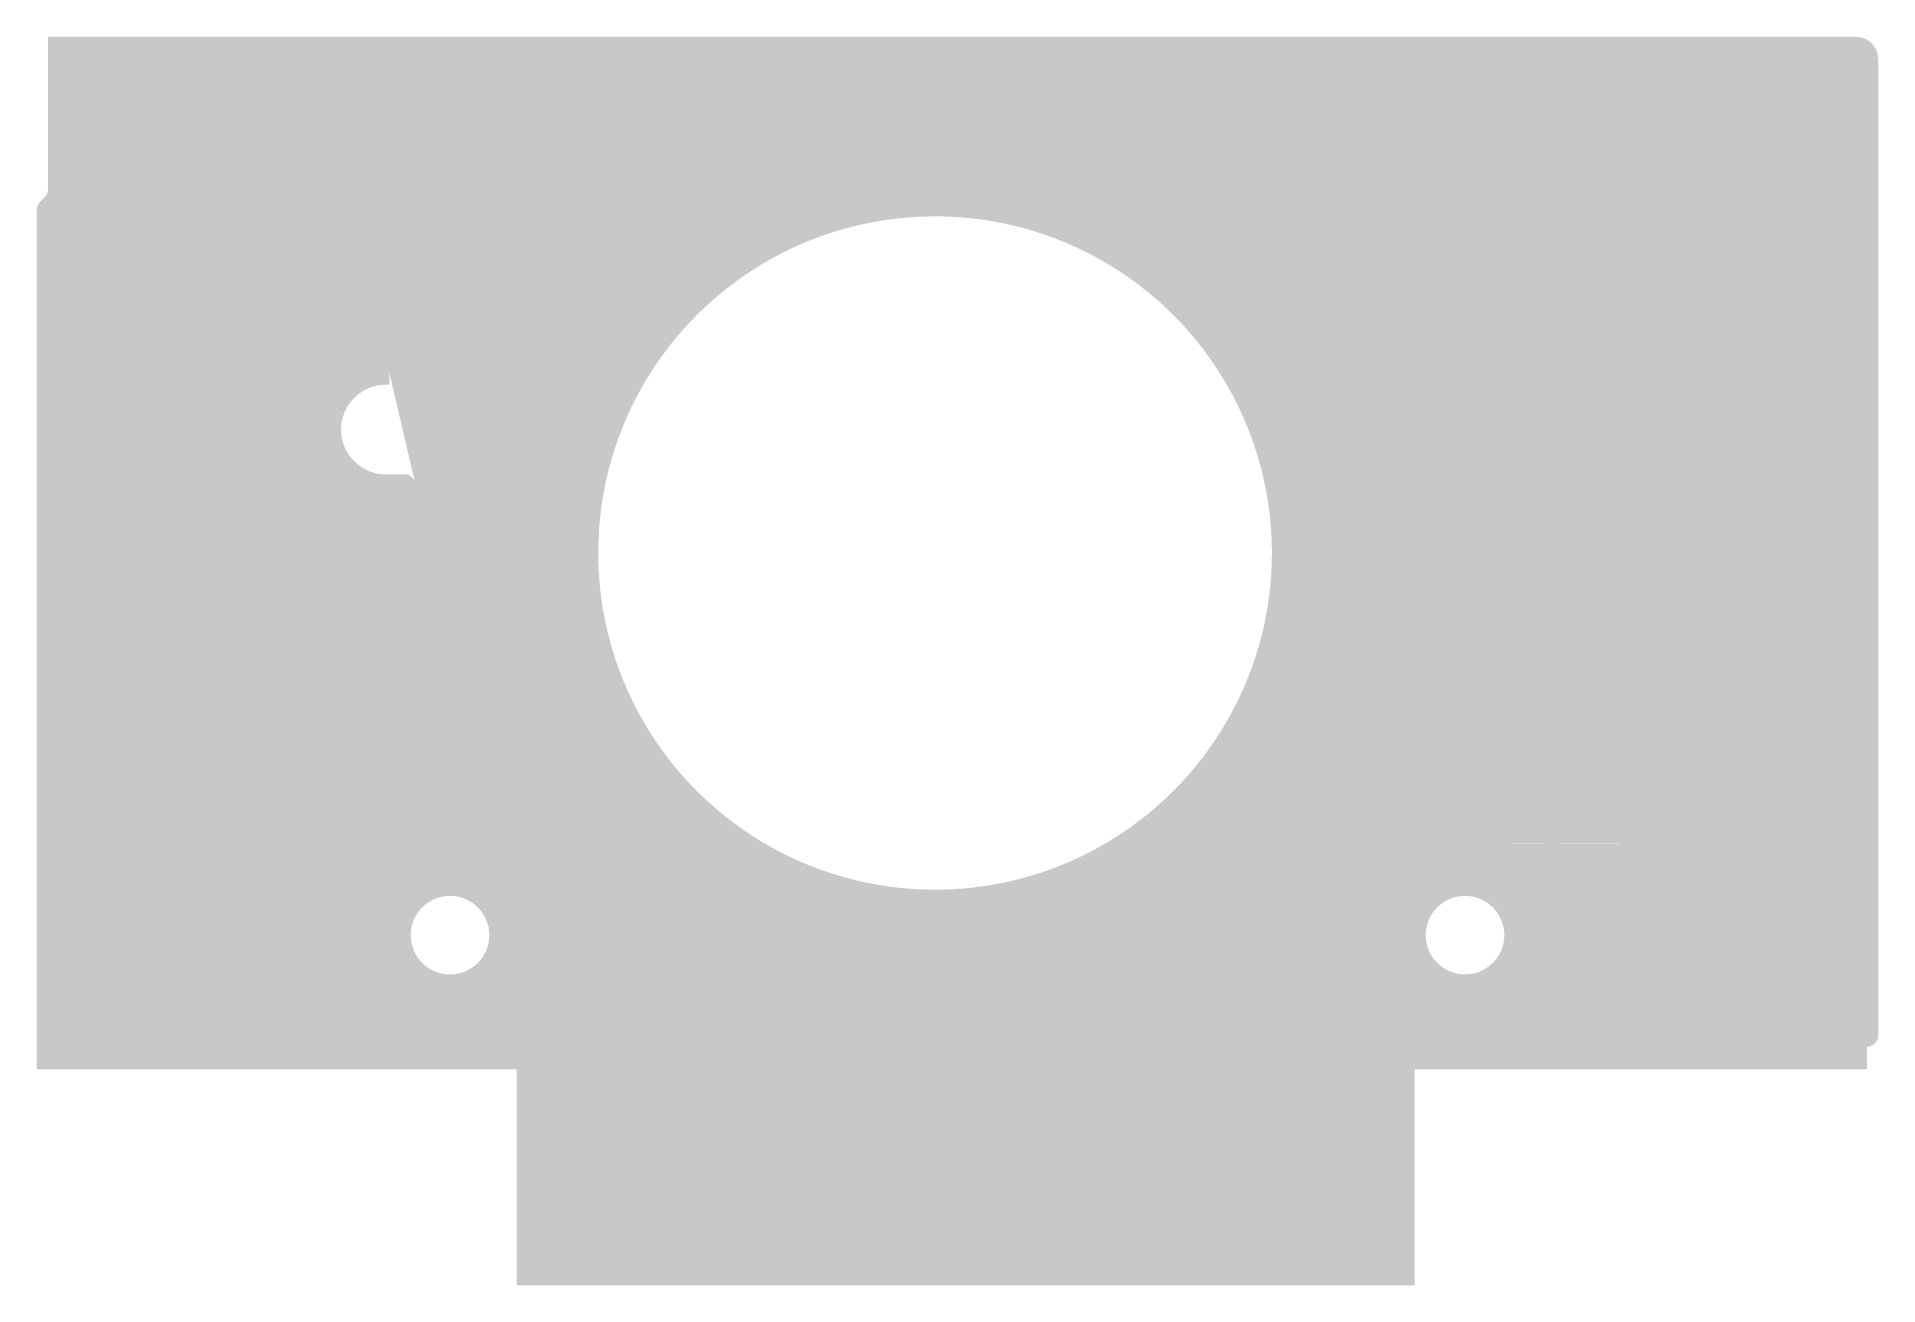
# Model space of a CAD drawing. Header units: centimetres. Extents: x 8.24 to 12.34, y 3.93 to 6.71.
import ezdxf

# ---------------------------------------------------------------- set-up
doc = ezdxf.new("R2010")
doc.units = ezdxf.units.CM
doc.header["$MEASUREMENT"] = 0
for name, color, linetype, true_color in [('Linii_prindere', 7, 'Continuous', 0x000000), ('PCB_contur', 7, 'Continuous', 0xb16c10), ('PCB_figuri', 7, 'Continuous', 0xb5b5b5), ('PCB_fundal', 7, 'Continuous', 0x005214), ('PCB_linii', 7, 'Continuous', 0x00c788), ('Prindere_circuit_pcb_ecran', 7, 'Continuous', 0xdce882)]:
    doc.layers.add(name, color=color, linetype=linetype, true_color=true_color)

msp = doc.modelspace()

# ---------------------------------------------------------------- hatches: boundary and pattern name
at = {"layer": 'Linii_prindere'}
h = msp.add_hatch(color=256, dxfattribs=at)
h.dxf.hatch_style = 1
h.paths.add_polyline_path([(9.4533, 4.7147), (9.4033, 4.7147), (9.4033, 3.9336), (9.4533, 3.9336)])
h.paths.add_polyline_path([(9.6133, 4.7147), (9.5633, 4.7147), (9.5633, 3.9336), (9.6133, 3.9336)])
h.paths.add_polyline_path([(9.7733, 4.7147), (9.7233, 4.7147), (9.7233, 3.9336), (9.7733, 3.9336)])
h.paths.add_polyline_path([(9.9333, 4.7147), (9.8833, 4.7147), (9.8833, 3.9336), (9.9333, 3.9336)])
h.paths.add_polyline_path([(10.0933, 4.7147), (10.0433, 4.7147), (10.0433, 3.9336), (10.0933, 3.9336)])
h.paths.add_polyline_path([(10.2533, 4.7147), (10.2033, 4.7147), (10.2033, 3.9336), (10.2533, 3.9336)])
h.paths.add_polyline_path([(10.4133, 4.7147), (10.3633, 4.7147), (10.3633, 3.9336), (10.4133, 3.9336)])
h.paths.add_polyline_path([(10.5733, 4.7147), (10.5233, 4.7147), (10.5233, 3.9336), (10.5733, 3.9336)])
h.paths.add_polyline_path([(10.7333, 4.7147), (10.6833, 4.7147), (10.6833, 3.9336), (10.7333, 3.9336)])
h.paths.add_polyline_path([(10.8933, 4.7147), (10.8433, 4.7147), (10.8433, 3.9336), (10.8933, 3.9336)])
h.paths.add_polyline_path([(11.0533, 4.7147), (11.0033, 4.7147), (11.0033, 3.9336), (11.0533, 3.9336)])
h.paths.add_polyline_path([(11.2133, 4.7147), (11.1633, 4.7147), (11.1633, 3.9336), (11.2133, 3.9336)])
h = msp.add_hatch(color=256, dxfattribs=at)
h.dxf.hatch_style = 1
h.paths.add_polyline_path([(9.4533, 4.7147), (9.4033, 4.7147), (9.4033, 3.9336), (9.4533, 3.9336)])
h.paths.add_polyline_path([(9.6133, 4.7147), (9.5633, 4.7147), (9.5633, 3.9336), (9.6133, 3.9336)])
h.paths.add_polyline_path([(9.7733, 4.7147), (9.7233, 4.7147), (9.7233, 3.9336), (9.7733, 3.9336)])
h.paths.add_polyline_path([(9.9333, 4.7147), (9.8833, 4.7147), (9.8833, 3.9336), (9.9333, 3.9336)])
h.paths.add_polyline_path([(10.0933, 4.7147), (10.0433, 4.7147), (10.0433, 3.9336), (10.0933, 3.9336)])
h.paths.add_polyline_path([(10.2533, 4.7147), (10.2033, 4.7147), (10.2033, 3.9336), (10.2533, 3.9336)])
h.paths.add_polyline_path([(10.4133, 4.7147), (10.3633, 4.7147), (10.3633, 3.9336), (10.4133, 3.9336)])
h.paths.add_polyline_path([(10.5733, 4.7147), (10.5233, 4.7147), (10.5233, 3.9336), (10.5733, 3.9336)])
h.paths.add_polyline_path([(10.7333, 4.7147), (10.6833, 4.7147), (10.6833, 3.9336), (10.7333, 3.9336)])
h.paths.add_polyline_path([(10.8933, 4.7147), (10.8433, 4.7147), (10.8433, 3.9336), (10.8933, 3.9336)])
h.paths.add_polyline_path([(11.0533, 4.7147), (11.0033, 4.7147), (11.0033, 3.9336), (11.0533, 3.9336)])
h.paths.add_polyline_path([(11.2133, 4.7147), (11.1633, 4.7147), (11.1633, 3.9336), (11.2133, 3.9336)])
at = {"layer": 'PCB_contur'}
h = msp.add_hatch(color=256, dxfattribs=at)
h.dxf.hatch_style = 1
h.paths.add_polyline_path([(9.0873, 5.9662), (9.06, 5.9662), (9.06, 5.9397), (9.0675, 5.9397, -0.880621), (9.0926, 5.7429), (9.1075, 5.7279, 0.918759)], flags=17)
h.paths.add_polyline_path([(9.025, 5.9662, 0.990371), (9.0273, 5.7262), (9.081, 5.7262), (9.0675, 5.7397), (9.0175, 5.7397, -1), (9.0175, 5.9397), (9.025, 5.9397)], flags=17)
h.paths.add_polyline_path([(9.4513, 6.1481), (9.3929, 6.2065, 0.339835), (9.26, 6.2239), (9.26, 6.2052, -0.341749), (9.3814, 6.1897), (9.4345, 6.1367, -0.38517), (9.4412, 6.0027), (9.4513, 5.9926, 0.414214)], flags=17)
h.paths.add_polyline_path([(9.24, 6.1897), (9.24, 6.209, 0.42407), (9.2374, 6.0509), (9.24, 6.0483, -0.414214)], flags=17)
h.paths.add_polyline_path([(9.4358, 5.9797), (9.427, 5.9885, -0.38517), (9.293, 5.9952), (9.2957, 5.9926, 0.361621)], flags=17)
h.paths.add_polyline_path([(8.64, 5.2047), (8.39, 5.2047), (8.39, 5.1747), (8.5996, 5.1747), (8.5996, 5.1647), (8.64, 5.1647)], flags=17)
h.paths.add_polyline_path([(8.64, 5.0847), (8.5996, 5.0847), (8.5996, 4.8747), (8.64, 4.8747)], flags=17)
h.paths.add_polyline_path([(8.8837, 4.9847), (8.8137, 4.9847), (8.8137, 4.9647), (8.8537, 4.9647), (8.8537, 4.8647), (8.7537, 4.8647), (8.7537, 4.9147), (8.7337, 4.9147), (8.7337, 4.8647), (8.7337, 4.6947), (8.8837, 4.6947), (8.8837, 4.7547), (8.8537, 4.7547), (8.8537, 4.7147), (8.7537, 4.7147), (8.7537, 4.8147), (8.8537, 4.8147), (8.8537, 4.7747), (8.8837, 4.7747)], flags=17)
h.paths.add_polyline_path([(8.7937, 4.9847), (8.7337, 4.9847), (8.7337, 4.9647), (8.7537, 4.9647), (8.7937, 4.9647)], flags=17)
h.paths.add_polyline_path([(8.6436, 4.7147), (8.5436, 4.7147), (8.5436, 4.5547), (8.4218, 4.5547), (8.4218, 4.5447), (8.6436, 4.5447)], flags=17)
h.paths.add_polyline_path([(8.6436, 4.8297), (8.29, 4.8297), (8.29, 4.8047), (8.29, 4.5447), (8.4118, 4.5447), (8.4118, 4.5547), (8.3, 4.5547), (8.3, 4.8047), (8.6436, 4.8047)], flags=17)
h.paths.add_polyline_path([(11.4251, 5.109), (11.3801, 5.109), (11.3801, 5.084), (11.3451, 5.084, -1), (11.3451, 5.034), (11.2101, 5.034, -1), (11.2101, 5.084), (11.2101, 5.109), (11.1751, 5.109), (11.1751, 5.024), (11.4251, 5.024)], flags=17)
h.paths.add_polyline_path([(11.3451, 5.109), (11.2451, 5.109), (11.2451, 5.084), (11.3451, 5.084)], flags=16)
h.paths.add_polyline_path([(11.3451, 5.084), (11.2451, 5.084), (11.2101, 5.084, -1), (11.2101, 5.034), (11.3451, 5.034, -1)], flags=16)
h.paths.add_polyline_path([(11.5451, 5.434), (11.4201, 5.434), (11.4201, 5.404), (11.4201, 5.384), (11.4951, 5.384), (11.4951, 5.234), (11.5451, 5.234)], flags=17)
h.paths.add_polyline_path([(11.3451, 5.384), (11.3801, 5.384), (11.3801, 5.404), (11.3801, 5.434), (11.0951, 5.434), (11.0951, 5.384), (11.2451, 5.384), (11.2451, 5.234), (11.3451, 5.234)], flags=17)
h.paths.add_polyline_path([(11.815, 5.463, 1), (11.6401, 5.463, 1)], flags=17)
h.paths.add_polyline_path([(11.6775, 5.463, -1), (11.7775, 5.463, -1)], flags=16)
h.paths.add_polyline_path([(12.055, 5.703), (11.815, 5.703), (11.815, 5.463), (11.8522, 5.463), (11.8522, 5.483), (11.825, 5.483), (11.825, 5.683), (12.025, 5.683), (12.025, 5.483), (11.8922, 5.483), (11.8922, 5.463), (12.055, 5.463)], flags=17)
h.paths.add_polyline_path([(12.055, 5.3465), (11.815, 5.3465), (11.815, 5.109), (11.8522, 5.109), (11.8522, 5.1265), (11.825, 5.1265), (11.825, 5.3265), (12.025, 5.3265), (12.025, 5.1265), (11.8922, 5.1265), (11.8922, 5.109), (12.055, 5.109)], flags=17)
h.paths.add_polyline_path([(12.1182, 5.087), (12.2182, 5.087), (12.2182, 5.057), (12.2299, 5.057), (12.2299, 5.109), (11.8922, 5.109), (11.8922, 5.057), (11.9122, 5.057), (11.9122, 5.087), (12.0122, 5.087), (12.0122, 4.987), (11.9122, 4.987), (11.9122, 5.037), (11.8922, 5.037), (11.8922, 5.0075), (11.8451, 4.9604), (11.8478, 4.957), (12.2299, 4.957), (12.2299, 5.017), (12.2182, 5.017), (12.2182, 4.987), (12.1182, 4.987)], flags=17)
h.paths.add_polyline_path([(11.8522, 5.109), (11.815, 5.109), (11.5451, 5.109), (11.5451, 5.024), (11.5701, 5.024), (11.5801, 5.034, -1), (11.5801, 5.084), (11.7151, 5.084, -1), (11.7151, 5.034), (11.6084, 5.034), (11.5984, 5.024), (11.7951, 5.024), (11.8202, 4.9921), (11.8522, 5.024), (11.8522, 5.037), (11.8293, 5.037), (11.8293, 5.057), (11.8522, 5.057)], flags=17)
h.paths.add_polyline_path([(11.7151, 5.084), (11.5801, 5.084, -1), (11.5801, 5.034), (11.7151, 5.034, -1)], flags=16)
h.paths.add_polyline_path([(12.23, 4.7472), (12.1199, 4.7472), (12.1199, 4.5072), (12.34, 4.5072), (12.34, 4.7472), (12.2699, 4.7472), (12.2699, 4.7272), (12.3299, 4.7272), (12.3299, 4.5272), (12.1299, 4.5272), (12.1299, 4.7272), (12.23, 4.7272)], flags=17)
h.paths.add_polyline_path([(11.7641, 4.9177), (11.6341, 4.9177), (11.6341, 4.8987), (11.7341, 4.8987), (11.7341, 4.6987), (11.5341, 4.6987), (11.5341, 4.8987), (11.5941, 4.8987), (11.5941, 4.9177), (11.5241, 4.9177), (11.5241, 4.6787), (11.7641, 4.6787)], flags=17)
h.paths.add_polyline_path([(12.34, 6.0058), (11.9567, 6.0058), (11.895, 5.9441), (11.895, 5.8858), (11.905, 5.8858), (11.915, 5.8858), (11.915, 5.9358), (11.965, 5.9858), (12.315, 5.9858), (12.315, 5.7858), (12.2699, 5.7858), (12.2699, 5.7758), (12.2699, 5.7658), (12.2899, 5.7658), (12.34, 5.7658)], flags=17)
h.paths.add_polyline_path([(11.915, 5.8458), (11.905, 5.8458), (11.895, 5.8458), (11.895, 5.7658), (12.2299, 5.7658), (12.2299, 5.7758), (12.2299, 5.7858), (11.915, 5.7858)], flags=16)
h.paths.add_polyline_path([(11.905, 5.8858), (11.895, 5.8858), (11.895, 5.8458), (11.905, 5.8458)], flags=16)
h.paths.add_polyline_path([(12.2699, 5.7758), (12.2299, 5.7758), (12.2299, 5.7658), (12.2699, 5.7658)], flags=16)
h.paths.add_polyline_path([(12.315, 4.4647), (8.34, 4.4647, -0.414214), (8.29, 4.5147), (8.29, 6.3397), (8.34, 6.3397), (8.325, 6.3547), (8.325, 6.4397), (8.375, 6.4397), (8.375, 6.3547), (8.36, 6.3397), (8.44, 6.3397), (8.425, 6.3547), (8.425, 6.4397), (8.475, 6.4397), (8.475, 6.3547), (8.46, 6.3397), (8.54, 6.3397), (8.525, 6.3547), (8.525, 6.4397), (8.575, 6.4397), (8.575, 6.3547), (8.56, 6.3397), (8.64, 6.3397), (8.625, 6.3547), (8.625, 6.4397), (8.675, 6.4397), (8.675, 6.3547), (8.66, 6.3397), (8.74, 6.3397), (8.725, 6.3547), (8.725, 6.4397), (8.775, 6.4397), (8.775, 6.3547), (8.76, 6.3397), (8.84, 6.3397), (8.825, 6.3547), (8.825, 6.4397), (8.875, 6.4397), (8.875, 6.3547), (8.86, 6.3397), (8.94, 6.3397), (8.925, 6.3547), (8.925, 6.4397), (8.975, 6.4397), (8.975, 6.3547), (8.96, 6.3397), (9.025, 6.3397), (9.025, 6.4397), (9.075, 6.4397), (9.075, 6.3547), (9.06, 6.3397), (9.14, 6.3397), (9.125, 6.3547), (9.125, 6.4397), (9.175, 6.4397), (9.175, 6.3547), (9.16, 6.3397), (9.24, 6.3397), (9.225, 6.3547), (9.225, 6.4397), (9.275, 6.4397), (9.275, 6.3547), (9.26, 6.3397), (9.34, 6.3397), (9.325, 6.3547), (9.325, 6.4397), (9.375, 6.4397), (9.375, 6.3547), (9.36, 6.3397), (9.44, 6.3397), (9.425, 6.3547), (9.425, 6.4397), (9.475, 6.4397), (9.475, 6.3547), (9.46, 6.3397), (9.54, 6.3397), (9.525, 6.3547), (9.525, 6.4397), (9.575, 6.4397), (9.575, 6.3547), (9.56, 6.3397), (9.64, 6.3397), (9.625, 6.3547), (9.625, 6.4397), (9.675, 6.4397), (9.675, 6.3547), (9.66, 6.3397), (9.74, 6.3397), (9.725, 6.3547), (9.725, 6.4397), (9.775, 6.4397), (9.775, 6.3547), (9.76, 6.3397), (9.84, 6.3397), (9.825, 6.3547), (9.825, 6.4397), (9.875, 6.4397), (9.875, 6.3547), (9.86, 6.3397), (9.94, 6.3397), (9.925, 6.3547), (9.925, 6.4397), (9.975, 6.4397), (9.975, 6.3547), (9.96, 6.3397), (10.04, 6.3397), (10.025, 6.3547), (10.025, 6.4397), (10.075, 6.4397), (10.075, 6.3547), (10.06, 6.3397), (10.14, 6.3397), (10.125, 6.3547), (10.125, 6.4397), (10.175, 6.4397), (10.175, 6.3547), (10.16, 6.3397), (10.24, 6.3397), (10.225, 6.3547), (10.225, 6.4397), (10.275, 6.4397), (10.275, 6.3547), (10.26, 6.3397), (10.34, 6.3397), (10.325, 6.3547), (10.325, 6.4397), (10.375, 6.4397), (10.375, 6.3547), (10.36, 6.3397), (10.44, 6.3397), (10.425, 6.3547), (10.425, 6.4397), (10.475, 6.4397), (10.475, 6.3547), (10.46, 6.3397), (10.54, 6.3397), (10.525, 6.3547), (10.525, 6.4397), (10.575, 6.4397), (10.575, 6.3547), (10.56, 6.3397), (10.64, 6.3397), (10.625, 6.3547), (10.625, 6.4397), (10.675, 6.4397), (10.675, 6.3547), (10.66, 6.3397), (10.74, 6.3397), (10.725, 6.3547), (10.725, 6.4397), (10.775, 6.4397), (10.775, 6.3547), (10.76, 6.3397), (10.84, 6.3397), (10.825, 6.3547), (10.825, 6.4397), (10.875, 6.4397), (10.875, 6.3547), (10.86, 6.3397), (10.94, 6.3397), (10.925, 6.3547), (10.925, 6.4397), (10.975, 6.4397), (10.975, 6.3547), (10.96, 6.3397), (11.04, 6.3397), (11.025, 6.3547), (11.025, 6.4397), (11.075, 6.4397), (11.075, 6.3547), (11.06, 6.3397), (11.14, 6.3397), (11.125, 6.3547), (11.125, 6.4397), (11.175, 6.4397), (11.175, 6.3547), (11.16, 6.3397), (11.24, 6.3397), (11.225, 6.3547), (11.225, 6.4397), (11.275, 6.4397), (11.275, 6.3547), (11.26, 6.3397), (11.34, 6.3397), (11.325, 6.3547), (11.325, 6.4397), (11.375, 6.4397), (11.375, 6.3547), (11.36, 6.3397), (11.44, 6.3397), (11.425, 6.3547), (11.425, 6.4397), (11.475, 6.4397), (11.475, 6.3547), (11.46, 6.3397), (11.54, 6.3397), (11.525, 6.3547), (11.525, 6.4397), (11.575, 6.4397), (11.575, 6.3547), (11.56, 6.3397), (11.64, 6.3397), (11.625, 6.3547), (11.625, 6.4397), (11.675, 6.4397), (11.675, 6.3547), (11.66, 6.3397), (11.74, 6.3397), (11.725, 6.3547), (11.725, 6.4397), (11.775, 6.4397), (11.775, 6.3547), (11.76, 6.3397), (11.84, 6.3397), (11.825, 6.3547), (11.825, 6.4397), (11.875, 6.4397), (11.875, 6.3547), (11.86, 6.3397), (11.94, 6.3397), (11.925, 6.3547), (11.925, 6.4397), (11.975, 6.4397), (11.975, 6.3547), (11.96, 6.3397), (12.04, 6.3397), (12.025, 6.3547), (12.025, 6.4397), (12.075, 6.4397), (12.075, 6.3547), (12.06, 6.3397), (12.14, 6.3397), (12.125, 6.3547), (12.125, 6.4397), (12.175, 6.4397), (12.175, 6.3547), (12.16, 6.3397), (12.24, 6.3397), (12.225, 6.3547), (12.225, 6.4397), (12.275, 6.4397), (12.275, 6.3547), (12.26, 6.3397), (12.34, 6.3397), (12.34, 6.6647, 0.414214), (12.29, 6.7147), (8.265, 6.7147), (8.265, 6.375, -0.198912), (8.2577, 6.3574), (8.2473, 6.347, 0.198912), (8.24, 6.3293), (8.24, 4.4147), (12.315, 4.4147)])
h = msp.add_hatch(color=256, dxfattribs=at)
h.dxf.hatch_style = 1
h.paths.add_polyline_path([(11.5984, 5.024), (11.6084, 5.034), (11.5801, 5.034), (11.5701, 5.024)])
h.paths.add_polyline_path([(9.1993, 5.0847), (9.1993, 5.0647), (9.2193, 5.0647), (9.2193, 4.9147), (9.2393, 4.9147), (9.2393, 5.0247, -1), (9.2393, 5.0447), (9.2393, 5.0847)])
h.paths.add_polyline_path([(9.1793, 5.0647), (9.1793, 5.0847), (9.0093, 5.0847), (9.0093, 5.0647)])
h.paths.add_polyline_path([(8.9893, 5.0847), (8.9693, 5.0847), (8.9693, 5.0647), (8.9893, 5.0647)])
at = {"layer": 'PCB_figuri'}
h = msp.add_hatch(color=256, dxfattribs=at)
h.dxf.hatch_style = 1
h.paths.add_polyline_path([(8.375, 6.4397), (8.325, 6.4397), (8.325, 6.3547), (8.34, 6.3397), (8.36, 6.3397), (8.375, 6.3547)])
h.paths.add_polyline_path([(8.475, 6.4397), (8.425, 6.4397), (8.425, 6.3547), (8.44, 6.3397), (8.46, 6.3397), (8.475, 6.3547)])
h.paths.add_polyline_path([(8.575, 6.4397), (8.525, 6.4397), (8.525, 6.3547), (8.54, 6.3397), (8.56, 6.3397), (8.575, 6.3547)])
h.paths.add_polyline_path([(8.625, 6.3547), (8.64, 6.3397), (8.66, 6.3397), (8.675, 6.3547), (8.675, 6.4397), (8.625, 6.4397)])
h.paths.add_polyline_path([(8.725, 6.3547), (8.74, 6.3397), (8.76, 6.3397), (8.775, 6.3547), (8.775, 6.4397), (8.725, 6.4397)])
h.paths.add_polyline_path([(8.875, 6.4397), (8.825, 6.4397), (8.825, 6.3547), (8.84, 6.3397), (8.86, 6.3397), (8.875, 6.3547)])
h.paths.add_polyline_path([(8.975, 6.4397), (8.925, 6.4397), (8.925, 6.3547), (8.94, 6.3397), (8.96, 6.3397), (8.975, 6.3547)])
h.paths.add_polyline_path([(9.075, 6.4397), (9.025, 6.4397), (9.025, 6.3397), (9.06, 6.3397), (9.075, 6.3547)])
h.paths.add_polyline_path([(9.125, 6.3547), (9.14, 6.3397), (9.16, 6.3397), (9.175, 6.3547), (9.175, 6.4397), (9.125, 6.4397)])
h.paths.add_polyline_path([(9.275, 6.4397), (9.225, 6.4397), (9.225, 6.3547), (9.24, 6.3397), (9.26, 6.3397), (9.275, 6.3547)])
h.paths.add_polyline_path([(9.325, 6.3547), (9.34, 6.3397), (9.36, 6.3397), (9.375, 6.3547), (9.375, 6.4397), (9.325, 6.4397)])
h.paths.add_polyline_path([(9.475, 6.4397), (9.425, 6.4397), (9.425, 6.3547), (9.44, 6.3397), (9.46, 6.3397), (9.475, 6.3547)])
h.paths.add_polyline_path([(9.575, 6.4397), (9.525, 6.4397), (9.525, 6.3547), (9.54, 6.3397), (9.56, 6.3397), (9.575, 6.3547)])
h.paths.add_polyline_path([(9.675, 6.4397), (9.625, 6.4397), (9.625, 6.3547), (9.64, 6.3397), (9.66, 6.3397), (9.675, 6.3547)])
h.paths.add_polyline_path([(9.775, 6.4397), (9.725, 6.4397), (9.725, 6.3547), (9.74, 6.3397), (9.76, 6.3397), (9.775, 6.3547)])
h.paths.add_polyline_path([(9.875, 6.4397), (9.825, 6.4397), (9.825, 6.3547), (9.84, 6.3397), (9.86, 6.3397), (9.875, 6.3547)])
h.paths.add_polyline_path([(9.975, 6.4397), (9.925, 6.4397), (9.925, 6.3547), (9.94, 6.3397), (9.96, 6.3397), (9.975, 6.3547)])
h.paths.add_polyline_path([(10.075, 6.4397), (10.025, 6.4397), (10.025, 6.3547), (10.04, 6.3397), (10.06, 6.3397), (10.075, 6.3547)])
h.paths.add_polyline_path([(10.175, 6.4397), (10.125, 6.4397), (10.125, 6.3547), (10.14, 6.3397), (10.16, 6.3397), (10.175, 6.3547)])
h.paths.add_polyline_path([(10.225, 6.3547), (10.24, 6.3397), (10.26, 6.3397), (10.275, 6.3547), (10.275, 6.4397), (10.225, 6.4397)])
h.paths.add_polyline_path([(10.325, 6.3547), (10.34, 6.3397), (10.36, 6.3397), (10.375, 6.3547), (10.375, 6.4397), (10.325, 6.4397)])
h.paths.add_polyline_path([(10.425, 6.3547), (10.44, 6.3397), (10.46, 6.3397), (10.475, 6.3547), (10.475, 6.4397), (10.425, 6.4397)])
h.paths.add_polyline_path([(10.525, 6.3547), (10.54, 6.3397), (10.56, 6.3397), (10.575, 6.3547), (10.575, 6.4397), (10.525, 6.4397)])
h.paths.add_polyline_path([(10.675, 6.4397), (10.625, 6.4397), (10.625, 6.3547), (10.64, 6.3397), (10.66, 6.3397), (10.675, 6.3547)])
h.paths.add_polyline_path([(10.775, 6.4397), (10.725, 6.4397), (10.725, 6.3547), (10.74, 6.3397), (10.76, 6.3397), (10.775, 6.3547)])
h.paths.add_polyline_path([(10.875, 6.4397), (10.825, 6.4397), (10.825, 6.3547), (10.84, 6.3397), (10.86, 6.3397), (10.875, 6.3547)])
h.paths.add_polyline_path([(10.975, 6.4397), (10.925, 6.4397), (10.925, 6.3547), (10.94, 6.3397), (10.96, 6.3397), (10.975, 6.3547)])
h.paths.add_polyline_path([(11.075, 6.4397), (11.025, 6.4397), (11.025, 6.3547), (11.04, 6.3397), (11.06, 6.3397), (11.075, 6.3547)])
h.paths.add_polyline_path([(11.175, 6.4397), (11.125, 6.4397), (11.125, 6.3547), (11.14, 6.3397), (11.16, 6.3397), (11.175, 6.3547)])
h.paths.add_polyline_path([(11.275, 6.4397), (11.225, 6.4397), (11.225, 6.3547), (11.24, 6.3397), (11.26, 6.3397), (11.275, 6.3547)])
h.paths.add_polyline_path([(11.325, 6.3547), (11.34, 6.3397), (11.36, 6.3397), (11.375, 6.3547), (11.375, 6.4397), (11.325, 6.4397)])
h.paths.add_polyline_path([(11.425, 6.3547), (11.44, 6.3397), (11.46, 6.3397), (11.475, 6.3547), (11.475, 6.4397), (11.425, 6.4397)])
h.paths.add_polyline_path([(11.525, 6.3547), (11.54, 6.3397), (11.56, 6.3397), (11.575, 6.3547), (11.575, 6.4397), (11.525, 6.4397)])
h.paths.add_polyline_path([(11.625, 6.3547), (11.64, 6.3397), (11.66, 6.3397), (11.675, 6.3547), (11.675, 6.4397), (11.625, 6.4397)])
h.paths.add_polyline_path([(11.775, 6.4397), (11.725, 6.4397), (11.725, 6.3547), (11.74, 6.3397), (11.76, 6.3397), (11.775, 6.3547)])
h.paths.add_polyline_path([(11.875, 6.4397), (11.825, 6.4397), (11.825, 6.3547), (11.84, 6.3397), (11.86, 6.3397), (11.875, 6.3547)])
h.paths.add_polyline_path([(11.925, 6.3547), (11.94, 6.3397), (11.96, 6.3397), (11.975, 6.3547), (11.975, 6.4397), (11.925, 6.4397)])
h.paths.add_polyline_path([(12.025, 6.3547), (12.04, 6.3397), (12.06, 6.3397), (12.075, 6.3547), (12.075, 6.4397), (12.025, 6.4397)])
h.paths.add_polyline_path([(12.125, 6.3547), (12.14, 6.3397), (12.16, 6.3397), (12.175, 6.3547), (12.175, 6.4397), (12.125, 6.4397)])
h.paths.add_polyline_path([(12.225, 6.3547), (12.24, 6.3397), (12.26, 6.3397), (12.275, 6.3547), (12.275, 6.4397), (12.225, 6.4397)])
h = msp.add_hatch(color=256, dxfattribs=at)
h.dxf.hatch_style = 1
h.paths.add_polyline_path([(9.0675, 5.9397), (9.06, 5.9397), (9.06, 5.9662), (9.0273, 5.9662, 0.004838), (9.025, 5.9662), (9.025, 5.9397), (9.0175, 5.9397, 1), (9.0175, 5.7397), (9.0675, 5.7397), (9.081, 5.7262), (9.0873, 5.7262, 0.04234), (9.1075, 5.7279), (9.0926, 5.7429, 0.880621)])
h.paths.add_polyline_path([(9.4345, 6.1367), (9.3814, 6.1897, 0.341749), (9.26, 6.2052), (9.26, 6.2239, 0.056785), (9.24, 6.209), (9.24, 6.1897, 0.414214), (9.24, 6.0483), (9.293, 5.9952, 0.38517), (9.427, 5.9885), (9.4358, 5.9797, 0.045741), (9.4513, 5.9926), (9.4412, 6.0027, 0.38517)])
h.paths.add_polyline_path([(8.5996, 5.0847), (8.64, 5.0847), (8.64, 5.1647), (8.5996, 5.1647), (8.5996, 5.1747), (8.39, 5.1747), (8.39, 4.8747), (8.5996, 4.8747)])
h.paths.add_polyline_path([(8.5436, 4.7147), (8.6436, 4.7147), (8.6436, 4.8047), (8.3, 4.8047), (8.3, 4.5547), (8.5436, 4.5547)])
h.paths.add_polyline_path([(8.8837, 4.7747), (8.8537, 4.7747), (8.8537, 4.8147), (8.7537, 4.8147), (8.7537, 4.7147), (8.8537, 4.7147), (8.8537, 4.7547), (8.8837, 4.7547)])
h.paths.add_polyline_path([(8.8537, 4.9647), (8.8137, 4.9647), (8.8137, 4.9847), (8.7937, 4.9847), (8.7937, 4.9647), (8.7537, 4.9647), (8.7337, 4.9647), (8.7337, 4.9147), (8.7537, 4.9147), (8.7537, 4.8647), (8.8537, 4.8647)])
h.paths.add_polyline_path([(9.2193, 5.0647), (9.1993, 5.0647), (9.1993, 5.0847), (9.1793, 5.0847), (9.1793, 5.0647), (9.0093, 5.0647), (9.0093, 5.0847), (8.9893, 5.0847), (8.9893, 5.0647), (8.9693, 5.0647), (8.9693, 4.9147), (9.2193, 4.9147)])
h.paths.add_polyline_path([(11.2133, 4.7147), (11.1633, 4.7147), (11.1633, 4.4647), (11.2133, 4.4647)])
h.paths.add_polyline_path([(11.0533, 4.7147), (11.0033, 4.7147), (11.0033, 4.4647), (11.0533, 4.4647)])
h.paths.add_polyline_path([(10.8933, 4.7147), (10.8433, 4.7147), (10.8433, 4.4647), (10.8933, 4.4647)])
h.paths.add_polyline_path([(10.7333, 4.7147), (10.6833, 4.7147), (10.6833, 4.4647), (10.7333, 4.4647)])
h.paths.add_polyline_path([(10.5733, 4.7147), (10.5233, 4.7147), (10.5233, 4.4647), (10.5733, 4.4647)])
h.paths.add_polyline_path([(10.4133, 4.7147), (10.3633, 4.7147), (10.3633, 4.4647), (10.4133, 4.4647)])
h.paths.add_polyline_path([(10.2533, 4.7147), (10.2033, 4.7147), (10.2033, 4.4647), (10.2533, 4.4647)])
h.paths.add_polyline_path([(10.0933, 4.7147), (10.0433, 4.7147), (10.0433, 4.4647), (10.0933, 4.4647)])
h.paths.add_polyline_path([(9.9333, 4.7147), (9.8833, 4.7147), (9.8833, 4.4647), (9.9333, 4.4647)])
h.paths.add_polyline_path([(9.7733, 4.7147), (9.7233, 4.7147), (9.7233, 4.4647), (9.7733, 4.4647)])
h.paths.add_polyline_path([(9.6133, 4.7147), (9.5633, 4.7147), (9.5633, 4.4647), (9.6133, 4.4647)])
h.paths.add_polyline_path([(9.4533, 4.7147), (9.4033, 4.7147), (9.4033, 4.4647), (9.4533, 4.4647)])
h.paths.add_polyline_path([(9.4233, 4.7587), (9.4033, 4.7587), (9.4033, 4.7147), (9.4233, 4.7147)])
h.paths.add_polyline_path([(9.5833, 4.7587), (9.5633, 4.7587), (9.5633, 4.7147), (9.5833, 4.7147)])
h.paths.add_polyline_path([(9.7433, 4.7547), (9.7233, 4.7547), (9.7233, 4.7147), (9.7433, 4.7147)])
h.paths.add_polyline_path([(9.9033, 4.7547), (9.8833, 4.7547), (9.8833, 4.7147), (9.9033, 4.7147)])
h.paths.add_polyline_path([(10.0633, 4.7547), (10.0433, 4.7547), (10.0433, 4.7147), (10.0633, 4.7147)])
h.paths.add_polyline_path([(10.2233, 4.7587), (10.2033, 4.7587), (10.2033, 4.7147), (10.2233, 4.7147)])
h.paths.add_polyline_path([(10.3833, 4.7587), (10.3633, 4.7587), (10.3633, 4.7147), (10.3833, 4.7147)])
h.paths.add_polyline_path([(10.5433, 4.7547), (10.5233, 4.7547), (10.5233, 4.7147), (10.5433, 4.7147)])
h.paths.add_polyline_path([(10.7033, 4.7547), (10.6833, 4.7547), (10.6833, 4.7147), (10.7033, 4.7147)])
h.paths.add_polyline_path([(10.8633, 4.7547), (10.8433, 4.7547), (10.8433, 4.7147), (10.8633, 4.7147)])
h.paths.add_polyline_path([(11.0233, 4.7529), (11.0033, 4.7529), (11.0033, 4.7147), (11.0233, 4.7147)])
h.paths.add_polyline_path([(11.1833, 4.7488), (11.1633, 4.7488), (11.1633, 4.7147), (11.1833, 4.7147)])
h.paths.add_polyline_path([(11.2451, 5.384), (11.0951, 5.384), (11.0951, 5.3265), (11.0751, 5.3265), (11.0751, 5.2915), (11.0951, 5.2915), (11.0951, 5.234), (11.2101, 5.234), (11.2101, 5.214), (11.2451, 5.214), (11.2451, 5.234)])
h.paths.add_polyline_path([(11.4951, 5.384), (11.4201, 5.384), (11.4201, 5.404), (11.4201, 5.434), (11.3801, 5.434), (11.3801, 5.404), (11.3801, 5.384), (11.3451, 5.384), (11.3451, 5.234), (11.3451, 5.2142), (11.3801, 5.2142), (11.3801, 5.234), (11.4951, 5.234)])
h.paths.add_polyline_path([(11.7775, 5.463, 1), (11.6775, 5.463, 1)])
h.paths.add_polyline_path([(12.315, 5.9858), (11.965, 5.9858), (11.915, 5.9358), (11.915, 5.8858), (11.905, 5.8858), (11.905, 5.8458), (11.915, 5.8458), (11.915, 5.7858), (12.2299, 5.7858), (12.2299, 5.7758), (12.2699, 5.7758), (12.2699, 5.7858), (12.315, 5.7858)])
h.paths.add_polyline_path([(12.025, 5.683), (11.825, 5.683), (11.825, 5.483), (11.8522, 5.483), (11.8522, 5.463), (11.8922, 5.463), (11.8922, 5.483), (12.025, 5.483)])
h.paths.add_polyline_path([(12.025, 5.3265), (11.825, 5.3265), (11.825, 5.1265), (11.8522, 5.1265), (11.8522, 5.109), (11.8922, 5.109), (11.8922, 5.1265), (12.025, 5.1265)])
h.paths.add_polyline_path([(12.0122, 5.087), (11.9122, 5.087), (11.9122, 5.057), (11.8922, 5.057), (11.8922, 5.109), (11.8722, 5.109), (11.8722, 5.024), (11.8522, 5.024), (11.8202, 4.9921), (11.8451, 4.9604), (11.8922, 5.0075), (11.8922, 5.037), (11.9122, 5.037), (11.9122, 4.987), (12.0122, 4.987)])
h.paths.add_polyline_path([(11.8722, 5.109), (11.8522, 5.109), (11.8522, 5.057), (11.8293, 5.057), (11.8293, 5.037), (11.8522, 5.037), (11.8522, 5.024), (11.8722, 5.024)], flags=17)
h.paths.add_polyline_path([(11.7151, 5.084, 1), (11.7151, 5.034, 1)])
h.paths.add_polyline_path([(11.5801, 5.084, 1), (11.5801, 5.034, 1)])
h.paths.add_polyline_path([(12.2699, 5.109), (12.2299, 5.109), (12.2299, 5.057), (12.2182, 5.057), (12.2182, 5.087), (12.1182, 5.087), (12.1182, 4.987), (12.2182, 4.987), (12.2182, 5.017), (12.2299, 5.017), (12.2299, 4.957), (12.2699, 4.957)])
h.paths.add_polyline_path([(12.3299, 4.7272), (12.23, 4.7272), (12.1299, 4.7272), (12.1299, 4.5272), (12.3299, 4.5272)])
h.paths.add_polyline_path([(12.2699, 4.7472), (12.23, 4.7472), (12.23, 4.7272), (12.2699, 4.7272)])
h.paths.add_polyline_path([(12.1299, 4.6272), (12.1199, 4.6272), (12.1199, 4.5872), (12.1299, 4.5872)])
h.paths.add_polyline_path([(11.7341, 4.8987), (11.6341, 4.8987), (11.6341, 4.9187), (11.5941, 4.9187), (11.5941, 4.8987), (11.5341, 4.8987), (11.5341, 4.6987), (11.7341, 4.6987)])
h.paths.add_polyline_path([(11.2101, 5.084, 1), (11.2101, 5.034, 1)])
h.paths.add_polyline_path([(11.3451, 5.084, 1), (11.3451, 5.034, 1)])
h.paths.add_polyline_path([(11.3801, 5.109), (11.3451, 5.109), (11.3451, 5.084), (11.3801, 5.084)])
h.paths.add_polyline_path([(11.2451, 5.109), (11.2101, 5.109), (11.2101, 5.084), (11.2451, 5.084)])
edge = h.paths.add_edge_path(flags=17)
edge.add_line((9.025, 5.9662), (9.025, 5.9397))
edge.add_line((9.025, 5.9397), (9.0175, 5.9397))
edge.add_arc((9.0175, 5.8397), 0.1, 90, 270)
edge.add_line((9.0175, 5.7397), (9.0675, 5.7397))
edge.add_line((9.0675, 5.7397), (9.081, 5.7262))
at = {"layer": 'PCB_fundal'}
h = msp.add_hatch(color=256, dxfattribs=at)
h.dxf.hatch_style = 1
h.paths.add_polyline_path([(12.2299, 5.7658), (11.895, 5.7658), (11.895, 5.8458), (11.6345, 5.8458), (11.4754, 5.7539), (11.5364, 5.639), (11.597, 5.7535), (11.6072, 5.7483), (11.5405, 5.6229), (11.532, 5.6229), (11.4656, 5.7483), (10.984, 5.4703, -0.012816), (10.9782, 5.4323), (11.1447, 5.5284), (11.1647, 5.5284), (11.1647, 5.5384), (11.3647, 5.5384), (11.4201, 5.483), (11.4201, 5.434), (11.5451, 5.434), (11.5451, 5.234), (11.4951, 5.234), (11.3801, 5.234), (11.3801, 5.2142), (11.3801, 5.109), (11.4251, 5.109), (11.4251, 5.024), (11.1751, 5.024), (11.1751, 5.109), (11.2101, 5.109), (11.2101, 5.234), (11.0951, 5.234), (11.0951, 5.2915), (11.0751, 5.2915), (10.9385, 5.2915, -0.070481), (10.8351, 5.1083), (10.9447, 4.9987), (11.5447, 4.9987), (11.5701, 5.024), (11.5451, 5.024), (11.5451, 5.109), (11.815, 5.109), (11.815, 5.3465), (11.8522, 5.3465), (11.8522, 5.463), (11.815, 5.463, -1), (11.6401, 5.463, -1), (11.815, 5.463), (11.815, 5.703), (12.055, 5.703), (12.055, 5.463), (11.8922, 5.463), (11.8922, 5.3465), (12.055, 5.3465), (12.055, 5.109), (12.2299, 5.109)])
h.paths.add_polyline_path([(11.7752, 5.6325), (11.7752, 5.6218), (11.6799, 5.6218), (11.6799, 5.6692), (11.7046, 5.6926), (11.7472, 5.6926), (11.765, 5.7093), (11.765, 5.725), (11.7472, 5.742), (11.7093, 5.742), (11.6868, 5.7206), (11.6785, 5.7282), (11.7046, 5.7527), (11.7518, 5.7527), (11.7765, 5.7293), (11.7765, 5.7049), (11.7518, 5.6816), (11.7093, 5.6816), (11.6914, 5.6648), (11.6914, 5.6325)], flags=16)
h.paths.add_polyline_path([(11.6489, 5.6229), (11.6374, 5.6229), (11.6374, 5.6511), (11.6489, 5.6511)], flags=16)
h.paths.add_polyline_path([(11.9567, 6.0058), (12.34, 6.0058), (12.34, 6.3397), (12.26, 6.3397), (12.26, 6.2647), (10.9893, 5.531, -0.012058), (10.9868, 5.4949), (11.6638, 5.8858), (11.895, 5.8858), (11.895, 5.9441)])
h.paths.add_polyline_path([(12.15, 6.0588), (12.2357, 6.0588, -1), (12.2357, 6.0388), (12.15, 6.0388, -1)], flags=16)
h.paths.add_polyline_path([(12.2299, 4.957), (11.8478, 4.957), (11.8451, 4.9604), (11.8034, 4.9187), (11.7641, 4.9187), (11.7641, 4.6787), (11.5241, 4.6787), (11.5241, 4.9187), (10.9116, 4.9187), (10.783, 5.0473, -0.01604), (10.7487, 5.0136), (11.0695, 4.789), (11.1432, 4.789), (11.1833, 4.7488), (11.1833, 4.7147), (11.308, 4.7147), (11.308, 4.5672), (11.9548, 4.5672), (12.0148, 4.6272), (12.1199, 4.6272), (12.1199, 4.7472), (12.2299, 4.7472)])
h.paths.add_polyline_path([(11.9484, 4.8459), (11.9156, 4.8459), (11.9156, 4.813, -1), (11.8956, 4.813), (11.8956, 4.8459), (11.8628, 4.8459, -1), (11.8628, 4.8659), (11.8956, 4.8659), (11.8956, 4.8987, -1), (11.9156, 4.8987), (11.9156, 4.8659), (11.9484, 4.8659, -1)], flags=16)
h.paths.add_polyline_path([(11.5075, 4.7134, -1), (11.3325, 4.7134, -1)], flags=16)
h.paths.add_polyline_path([(11.8202, 4.9921), (11.7951, 5.024), (11.5984, 5.024), (11.553, 4.9787), (10.9365, 4.9787), (10.8227, 5.0925, -0.013376), (10.7966, 5.062), (10.9199, 4.9387), (11.7668, 4.9387)])
h.paths.add_polyline_path([(11.3451, 5.2142), (11.3451, 5.234), (11.2451, 5.234), (11.2451, 5.214), (11.2451, 5.109), (11.3451, 5.109)], flags=17)
h.paths.add_polyline_path([(11.3481, 5.4984), (11.1647, 5.4984), (11.1647, 5.5084), (11.15, 5.5084), (10.9731, 5.4062, -0.02756), (10.9512, 5.3265), (11.0751, 5.3265), (11.0951, 5.3265), (11.0951, 5.384), (11.0951, 5.434), (11.3801, 5.434), (11.3801, 5.4664)], flags=17)
h.paths.add_polyline_path([(12.1199, 4.5872), (12.0314, 4.5872), (11.9714, 4.5272), (11.308, 4.5272), (11.308, 4.4647), (12.315, 4.4647, 0.414214), (12.34, 4.4897), (12.34, 4.5072), (12.1199, 4.5072)])
h.paths.add_polyline_path([(11.308, 4.7147), (11.2133, 4.7147), (11.2133, 4.4647), (11.308, 4.4647), (11.308, 4.5272)])
h.paths.add_polyline_path([(11.1633, 4.7147), (11.0533, 4.7147), (11.0533, 4.4647), (11.1633, 4.4647)])
h.paths.add_polyline_path([(11.1633, 4.7488), (11.1633, 4.7547), (11.139, 4.779), (11.0663, 4.779), (10.7411, 5.0067, -0.015877), (10.7047, 4.976), (11.0233, 4.7529), (11.0233, 4.7147), (11.1633, 4.7147)])
h.paths.add_polyline_path([(11.0033, 4.7147), (10.8933, 4.7147), (10.8933, 4.4647), (11.0033, 4.4647)])
h.paths.add_polyline_path([(11.0033, 4.7547), (10.6964, 4.9696, -0.009469), (10.6736, 4.9527), (10.8633, 4.763), (10.8633, 4.7547), (10.8633, 4.7147), (11.0033, 4.7147)])
h.paths.add_polyline_path([(10.6568, 4.9412, -0.032163), (10.5734, 4.8929), (10.7033, 4.763), (10.7033, 4.7547), (10.7033, 4.7147), (10.8433, 4.7147), (10.8433, 4.7547)])
h.paths.add_polyline_path([(10.8433, 4.7147), (10.7333, 4.7147), (10.7333, 4.4647), (10.8433, 4.4647)])
h.paths.add_polyline_path([(10.6833, 4.7147), (10.5733, 4.7147), (10.5733, 4.4647), (10.6833, 4.4647)])
h.paths.add_polyline_path([(10.5543, 4.8837, -0.034057), (10.4589, 4.8473), (10.5433, 4.763), (10.5433, 4.7587), (10.5433, 4.7547), (10.5433, 4.7147), (10.6833, 4.7147), (10.6833, 4.7547)])
h.paths.add_polyline_path([(10.5233, 4.7147), (10.4133, 4.7147), (10.4133, 4.4647), (10.5233, 4.4647)])
h.paths.add_polyline_path([(10.5233, 4.7547), (10.437, 4.841, -0.018377), (10.3833, 4.8285), (10.3833, 4.7587), (10.3833, 4.7147), (10.5233, 4.7147)])
h.paths.add_polyline_path([(10.3633, 4.7587), (10.3633, 4.8249, -0.046889), (10.2233, 4.8149), (10.2233, 4.7587), (10.2233, 4.7147), (10.3633, 4.7147)])
h.paths.add_polyline_path([(10.3633, 4.7147), (10.2533, 4.7147), (10.2533, 4.4647), (10.3633, 4.4647)])
h.paths.add_polyline_path([(10.2033, 4.7147), (10.0933, 4.7147), (10.0933, 4.4647), (10.2033, 4.4647)])
h.paths.add_polyline_path([(10.2033, 4.7587), (10.2033, 4.8156, -0.020665), (10.1416, 4.8212), (10.1416, 4.783), (10.0916, 4.783), (10.0633, 4.7547), (10.0633, 4.7147), (10.2033, 4.7147)])
h.paths.add_polyline_path([(10.0433, 4.763), (10.0833, 4.803), (10.1216, 4.803), (10.1216, 4.8241, -0.024492), (10.0497, 4.8392), (9.9033, 4.7547), (9.9033, 4.7147), (10.0433, 4.7147), (10.0433, 4.7547), (10.0433, 4.7587)])
h.paths.add_polyline_path([(10.0433, 4.7147), (9.9333, 4.7147), (9.9333, 4.4647), (10.0433, 4.4647)])
h.paths.add_polyline_path([(9.8833, 4.7147), (9.7733, 4.7147), (9.7733, 4.4647), (9.8833, 4.4647)])
h.paths.add_polyline_path([(10.0361, 4.8429, -0.030805), (9.949, 4.8734), (9.7433, 4.7547), (9.7433, 4.7147), (9.8833, 4.7147), (9.8833, 4.7547)])
h.paths.add_polyline_path([(9.9375, 4.8784, -0.026808), (9.8658, 4.9147), (9.7335, 4.9147), (9.5833, 4.7645), (9.5833, 4.7587), (9.5833, 4.7147), (9.7233, 4.7147), (9.7233, 4.7547)])
h.paths.add_polyline_path([(9.6899, 4.85), (9.6899, 4.7883), (9.7028, 4.7883), (9.7028, 4.7775), (9.6899, 4.7775), (9.6899, 4.7547), (9.6783, 4.7547), (9.6783, 4.7775), (9.6369, 4.7775), (9.6369, 4.7883), (9.6803, 4.85)], flags=16)
h.paths.add_polyline_path([(9.6783, 4.8312), (9.6783, 4.7883), (9.6484, 4.7883)], flags=16)
h.paths.add_polyline_path([(9.7233, 4.7147), (9.6133, 4.7147), (9.6133, 4.4647), (9.7233, 4.4647)])
h.paths.add_polyline_path([(9.5633, 4.7147), (9.4533, 4.7147), (9.4533, 4.4647), (9.5633, 4.4647)])
h.paths.add_polyline_path([(9.5633, 4.7587), (9.7293, 4.9247), (9.849, 4.9247, -0.029217), (9.777, 4.9746), (9.6816, 4.9746), (9.6717, 4.9647), (9.5533, 4.9647), (9.4233, 4.8347), (9.4233, 4.7587), (9.4233, 4.7147), (9.5633, 4.7147)])
h.paths.add_polyline_path([(9.556, 4.813), (9.5515, 4.8161), (9.5462, 4.8226), (9.5428, 4.8304), (9.542, 4.8354), (9.5543, 4.8366), (9.5571, 4.8278), (9.5608, 4.8231), (9.5681, 4.819), (9.5727, 4.8185), (9.5808, 4.8203), (9.587, 4.8249), (9.5911, 4.8317), (9.5928, 4.8404), (9.5928, 4.8417), (9.5913, 4.8507), (9.5871, 4.8575), (9.5803, 4.8619), (9.5724, 4.8633), (9.5639, 4.8616), (9.5623, 4.8608), (9.5558, 4.8551), (9.5551, 4.8541), (9.5442, 4.8555), (9.5533, 4.9044), (9.6008, 4.9044), (9.6008, 4.8933), (9.5628, 4.8933), (9.5576, 4.8678), (9.5654, 4.8719), (9.5735, 4.8736), (9.5755, 4.8737), (9.5842, 4.8726), (9.5916, 4.8691), (9.5966, 4.8651), (9.6016, 4.8583), (9.6044, 4.8505), (9.6052, 4.8429), (9.6042, 4.8341), (9.6013, 4.8261), (9.5976, 4.8205), (9.5916, 4.8147), (9.5845, 4.8108), (9.576, 4.809), (9.5727, 4.8088), (9.5636, 4.8098)], flags=16)
h.paths.add_polyline_path([(9.4033, 4.7147), (9.4033, 4.7587), (9.4033, 4.8147), (8.9771, 4.8147), (8.9114, 4.7547), (8.8837, 4.7547), (8.8837, 4.6947), (8.7337, 4.6947), (8.7337, 4.8647), (8.7337, 4.9147), (8.7037, 4.9147), (8.6936, 4.9046), (8.6936, 4.7147), (8.6436, 4.7147), (8.6436, 4.5447), (8.4218, 4.5447), (8.4218, 4.5245), (8.3118, 4.5245), (8.3118, 4.5345), (8.4118, 4.5345), (8.4118, 4.5447), (8.29, 4.5447), (8.29, 4.5147, 0.414214), (8.34, 4.4647), (9.4033, 4.4647)])
h.paths.add_polyline_path([(9.0725, 4.7134, -1), (9.2475, 4.7134, -1)], flags=16)
h.paths.add_polyline_path([(8.9819, 4.4843), (9.002, 4.4843), (9.002, 4.4735), (8.9507, 4.4735), (8.9507, 4.4843), (8.9705, 4.4843), (8.9705, 4.5862), (8.9561, 4.5724), (8.9477, 4.5799), (8.9738, 4.6045), (8.9819, 4.6045)], flags=16)
h.paths.add_polyline_path([(8.9181, 4.5814), (8.9181, 4.5568), (8.8935, 4.5334), (8.8506, 4.5334), (8.8329, 4.5166), (8.8329, 4.4843), (8.9166, 4.4843), (8.9166, 4.4735), (8.8213, 4.4735), (8.8213, 4.5211), (8.8461, 4.5442), (8.8887, 4.5442), (8.9067, 4.5613), (8.9067, 4.5769), (8.8887, 4.5937), (8.8506, 4.5937), (8.8281, 4.5724), (8.8198, 4.5799), (8.8461, 4.6045), (8.8935, 4.6045)], flags=16)
h.paths.add_polyline_path([(8.7904, 4.5814), (8.7904, 4.5568), (8.7655, 4.5334), (8.705, 4.5334), (8.705, 4.4747), (8.6936, 4.4747), (8.6936, 4.6045), (8.7655, 4.6045)], flags=16)
h.paths.add_polyline_path([(8.7787, 4.5769), (8.7787, 4.5613), (8.7607, 4.5442), (8.705, 4.5442), (8.705, 4.5937), (8.7607, 4.5937)], flags=0)
h.paths.add_polyline_path([(9.545, 4.9847), (9.7645, 4.9847, -0.020073), (9.7195, 5.0247), (9.395, 5.0247), (9.335, 5.0847), (9.2393, 5.0847), (9.2393, 5.0447), (9.325, 5.0447, -1), (9.325, 5.0247), (9.2393, 5.0247), (9.2393, 4.9147), (9.2193, 4.9147), (8.9693, 4.9147), (8.9693, 5.0647), (8.9693, 5.0847), (8.8537, 5.0847), (8.8137, 5.0447), (8.8137, 4.9847), (8.8837, 4.9847), (8.8837, 4.7747), (8.9037, 4.7747), (8.9693, 4.8347), (9.395, 4.8347)])
h.paths.add_polyline_path([(8.7937, 5.053), (8.8454, 5.1047), (9.3433, 5.1047), (9.4033, 5.0447), (9.6995, 5.0447, -0.017903), (9.6637, 5.0847), (9.4199, 5.0847), (9.3599, 5.1447), (8.7723, 5.1447), (8.7123, 5.0847), (8.64, 5.0847), (8.64, 4.8747), (8.5996, 4.8747), (8.39, 4.8747), (8.39, 5.1747), (8.39, 5.2047), (8.64, 5.2047), (8.64, 5.1647), (9.3681, 5.1647), (9.4281, 5.1047), (9.6476, 5.1047, -0.016474), (9.6186, 5.1447), (9.4447, 5.1447), (9.3847, 5.2047), (8.7791, 5.2047), (8.42, 5.5638), (8.42, 5.9045), (8.34, 5.9845), (8.34, 6.3397), (8.29, 6.3397), (8.29, 4.8297), (8.6436, 4.8297), (8.6436, 4.9253), (8.6542, 4.9359), (8.683, 4.9647), (8.7337, 4.9647), (8.7337, 4.9847), (8.7937, 4.9847)])
h.paths.add_polyline_path([(8.3971, 5.3729), (8.3009, 5.3729), (8.3009, 5.3816), (8.3769, 5.3816), (8.3249, 5.4092), (8.3769, 5.4369), (8.3009, 5.4369), (8.3009, 5.4456), (8.3971, 5.4456), (8.3971, 5.438), (8.3431, 5.4092), (8.3971, 5.3805)], flags=16)
h.paths.add_polyline_path([(8.3981, 5.4689), (8.3, 5.4689), (8.3, 5.5415), (8.3981, 5.5415)], flags=16)
h.paths.add_polyline_path([(8.3901, 5.4775), (8.308, 5.4775), (8.308, 5.5328), (8.3901, 5.5328)], flags=0)
h.paths.add_polyline_path([(8.3798, 5.5638), (8.374, 5.57), (8.3901, 5.587), (8.3901, 5.6154), (8.3774, 5.6288), (8.3206, 5.6288), (8.308, 5.6154), (8.308, 5.587), (8.3241, 5.57), (8.3183, 5.5638), (8.3, 5.5834), (8.3, 5.6189), (8.3173, 5.6374), (8.3808, 5.6374), (8.3981, 5.6189), (8.3981, 5.5834)], flags=16)
h.paths.add_polyline_path([(8.3901, 5.5328), (8.308, 5.5328), (8.308, 5.4775), (8.3901, 5.4775)], flags=0)
h.paths.add_polyline_path([(9.081, 5.7262), (9.0273, 5.7262, -0.990371), (9.025, 5.9662), (9.025, 6.3397), (8.96, 6.3397), (8.96, 6.0897), (8.8, 5.9297), (8.8, 5.7212), (8.9365, 5.5847), (9.4903, 5.5847, -0.026772), (9.4967, 5.6647), (9.1425, 5.6647)], flags=0)
h.paths.add_polyline_path([(8.48, 5.5887), (8.48, 5.9528), (8.44, 5.9928), (8.44, 6.3397), (8.36, 6.3397), (8.36, 5.9928), (8.44, 5.9128), (8.44, 5.5721), (8.7874, 5.2247), (9.393, 5.2247), (9.453, 5.1647), (9.6056, 5.1647, -0.015472), (9.5821, 5.2047), (9.4696, 5.2047), (9.4096, 5.2647), (8.804, 5.2647)], flags=17)
h.paths.add_polyline_path([(8.54, 5.6135), (8.54, 6.3397), (8.46, 6.3397), (8.46, 6.0011), (8.5, 5.9611), (8.5, 5.5969), (8.8123, 5.2847), (9.4179, 5.2847), (9.4779, 5.2247), (9.5715, 5.2247, -0.013315), (9.5544, 5.2608), (9.4984, 5.2608), (9.4344, 5.3247), (8.8288, 5.3247)], flags=16)
h.paths.add_polyline_path([(8.6, 5.6384), (8.6, 5.996), (8.64, 6.036), (8.64, 6.3397), (8.56, 6.3397), (8.56, 5.6218), (8.8371, 5.3447), (9.4427, 5.3447), (9.5066, 5.2808), (9.5458, 5.2808, -0.010106), (9.5349, 5.309), (9.4593, 5.3847), (8.8537, 5.3847)], flags=16)
h.paths.add_polyline_path([(8.66, 5.6632), (8.66, 5.9711), (8.74, 6.0511), (8.74, 6.3397), (8.66, 6.3397), (8.66, 6.0277), (8.62, 5.9877), (8.62, 5.6467), (8.862, 5.4047), (9.4676, 5.4047), (9.521, 5.3512, -0.02561), (9.503, 5.4258), (9.4841, 5.4447), (8.8785, 5.4447)], flags=0)
h.paths.add_polyline_path([(8.72, 5.6881), (8.72, 5.9463), (8.84, 6.0663), (8.84, 6.3397), (8.76, 6.3397), (8.76, 6.0428), (8.68, 5.9628), (8.68, 5.6715), (8.8868, 5.4647), (9.4924, 5.4647), (9.4974, 5.4597, -0.015088), (9.4924, 5.5047), (8.9034, 5.5047)], flags=0)
h.paths.add_polyline_path([(8.78, 5.7129), (8.78, 5.938), (8.94, 6.098), (8.94, 6.3397), (8.86, 6.3397), (8.86, 6.058), (8.74, 5.938), (8.74, 5.6964), (8.9117, 5.5247), (9.4911, 5.5247, -0.01334), (9.49, 5.5647), (8.9282, 5.5647)], flags=0)
h = msp.add_hatch(color=256, dxfattribs=at)
h.dxf.hatch_style = 1
h.paths.add_polyline_path([(8.3901, 5.5328), (8.308, 5.5328), (8.308, 5.4775), (8.3901, 5.4775)])
h.paths.add_polyline_path([(8.66, 5.6632), (8.66, 5.9711), (8.74, 6.0511), (8.74, 6.3397), (8.66, 6.3397), (8.66, 6.0277), (8.62, 5.9877), (8.62, 5.6467), (8.862, 5.4047), (9.4676, 5.4047), (9.521, 5.3512, -0.02561), (9.503, 5.4258), (9.4841, 5.4447), (8.8785, 5.4447)])
h.paths.add_polyline_path([(8.72, 5.6881), (8.72, 5.9463), (8.84, 6.0663), (8.84, 6.3397), (8.76, 6.3397), (8.76, 6.0428), (8.68, 5.9628), (8.68, 5.6715), (8.8868, 5.4647), (9.4924, 5.4647), (9.4974, 5.4597, -0.015088), (9.4924, 5.5047), (8.9034, 5.5047)], flags=17)
h.paths.add_polyline_path([(8.78, 5.7129), (8.78, 5.938), (8.94, 6.098), (8.94, 6.3397), (8.86, 6.3397), (8.86, 6.058), (8.74, 5.938), (8.74, 5.6964), (8.9117, 5.5247), (9.4911, 5.5247, -0.01334), (9.49, 5.5647), (8.9282, 5.5647)], flags=16)
h.paths.add_polyline_path([(9.025, 5.9662), (9.025, 6.3397), (8.96, 6.3397), (8.96, 6.0897), (8.8, 5.9297), (8.8, 5.7212), (8.9365, 5.5847), (9.4903, 5.5847, -0.026772), (9.4967, 5.6647), (9.1425, 5.6647), (9.081, 5.7262), (9.0273, 5.7262, -0.990371)], flags=16)
h.paths.add_polyline_path([(9.5155, 5.7586), (9.4195, 5.8547), (9.3014, 5.8547), (9.1, 6.0561), (9.1, 6.2366), (9.14, 6.2766), (9.14, 6.3397), (9.06, 6.3397), (9.06, 5.9662), (9.0873, 5.9662, -0.918759), (9.1075, 5.7279), (9.1508, 5.6847), (9.4997, 5.6847, -0.025219)], flags=17)
h.paths.add_polyline_path([(9.2814, 5.7847), (9.2514, 5.7397), (9.2214, 5.7847), (9.2414, 5.7847), (9.2414, 5.8547), (9.2614, 5.8547), (9.2614, 5.7847)], flags=16)
h.paths.add_polyline_path([(9.4358, 5.9797, -0.361621), (9.2957, 5.9926), (9.2374, 6.0509, -0.42407), (9.24, 6.209), (9.24, 6.3397), (9.16, 6.3397), (9.16, 6.2683), (9.12, 6.2283), (9.12, 6.0644), (9.3097, 5.8747), (9.4278, 5.8747), (9.5218, 5.7806, -0.029424), (9.5521, 5.8635)])
h.paths.add_polyline_path([(9.4119, 6.2032, 0.065543), (9.4098, 6.2048), (9.345, 6.2423, -0.267949), (9.34, 6.2509), (9.34, 6.3397), (9.26, 6.3397), (9.26, 6.2239, -0.339835), (9.3929, 6.2065), (9.4513, 6.1481, -0.414214), (9.4513, 5.9926), (9.5609, 5.883, -0.041895), (9.6234, 5.9917)])
h.paths.add_polyline_path([(9.44, 6.3397), (9.36, 6.3397), (9.36, 6.2625, 0.267949), (9.365, 6.2538), (9.4221, 6.2208, -0.065543), (9.4242, 6.2192), (9.6352, 6.0082, -0.013442), (9.6599, 6.0401), (9.44, 6.26)])
h.paths.add_polyline_path([(9.54, 6.3397), (9.46, 6.3397), (9.46, 6.2683), (9.6729, 6.0554, -0.013349), (9.6999, 6.085), (9.54, 6.2449)])
h.paths.add_polyline_path([(9.64, 6.3397), (9.56, 6.3397), (9.56, 6.2531), (9.7139, 6.0992, -0.013344), (9.7432, 6.1265), (9.64, 6.2297)])
h.paths.add_polyline_path([(9.74, 6.3397), (9.66, 6.3397), (9.66, 6.238), (9.7584, 6.1396, -0.013424), (9.7899, 6.1646), (9.74, 6.2146)])
h.paths.add_polyline_path([(9.84, 6.3397), (9.76, 6.3397), (9.76, 6.2228), (9.8063, 6.1766, -0.013525), (9.84, 6.1991)])
h.paths.add_polyline_path([(9.94, 6.3397), (9.86, 6.3397), (9.86, 6.2113, -0.029958), (9.94, 6.2521)])
h.paths.add_polyline_path([(10.04, 6.3397), (9.96, 6.3397), (9.96, 6.2605, -0.028174), (10.04, 6.2875)])
h.paths.add_polyline_path([(10.14, 6.3397), (10.06, 6.3397), (10.06, 6.2928, -0.027165), (10.14, 6.308)])
h.paths.add_polyline_path([(10.24, 6.3397), (10.16, 6.3397), (10.16, 6.3104, -0.026724), (10.24, 6.3147)])
h.paths.add_polyline_path([(10.34, 6.3397), (10.26, 6.3397), (10.26, 6.3144, -0.026772), (10.34, 6.308)])
h.paths.add_polyline_path([(10.44, 6.3397), (10.36, 6.3397), (10.36, 6.305, -0.027317), (10.44, 6.2875)])
h.paths.add_polyline_path([(10.54, 6.3397), (10.46, 6.3397), (10.46, 6.2817, -0.019671), (10.5157, 6.2622), (10.54, 6.2762)])
h.paths.add_polyline_path([(10.64, 6.3397), (10.56, 6.3397), (10.56, 6.2647), (10.539, 6.2525, -0.012226), (10.5722, 6.2371), (10.64, 6.2762)])
h.paths.add_polyline_path([(10.74, 6.3397), (10.66, 6.3397), (10.66, 6.2647), (10.5934, 6.2262, -0.011615), (10.6237, 6.2091), (10.74, 6.2762)])
h.paths.add_polyline_path([(10.84, 6.3397), (10.76, 6.3397), (10.76, 6.2647), (10.6431, 6.1972, -0.011148), (10.6709, 6.1786), (10.84, 6.2762)])
h.paths.add_polyline_path([(10.94, 6.3397), (10.86, 6.3397), (10.86, 6.2647), (10.6886, 6.1657, -0.010789), (10.7141, 6.1458), (10.94, 6.2762)])
h.paths.add_polyline_path([(11.04, 6.3397), (10.96, 6.3397), (10.96, 6.2647), (10.7304, 6.1321, -0.010513), (10.7538, 6.111), (11.04, 6.2762)])
h.paths.add_polyline_path([(11.14, 6.3397), (11.06, 6.3397), (11.06, 6.2647), (10.7688, 6.0966, -0.010307), (10.7903, 6.0743), (11.14, 6.2762)])
h.paths.add_polyline_path([(11.24, 6.3397), (11.16, 6.3397), (11.16, 6.2647), (10.804, 6.0591, -0.010158), (10.8236, 6.0358), (11.24, 6.2762)])
h.paths.add_polyline_path([(11.34, 6.3397), (11.26, 6.3397), (11.26, 6.2647), (10.8361, 6.0199, -0.01006), (10.8539, 5.9956), (11.34, 6.2762)])
h.paths.add_polyline_path([(11.44, 6.3397), (11.36, 6.3397), (11.36, 6.2647), (10.8652, 5.979, -0.01001), (10.8813, 5.9536), (11.44, 6.2762)])
h.paths.add_polyline_path([(11.54, 6.3397), (11.46, 6.3397), (11.46, 6.2647), (10.8914, 5.9364, -0.010004), (10.9058, 5.91), (11.54, 6.2762)])
h.paths.add_polyline_path([(11.64, 6.3397), (11.56, 6.3397), (11.56, 6.2647), (10.9147, 5.8921, -0.010043), (10.9274, 5.8648), (11.64, 6.2762)])
h.paths.add_polyline_path([(11.74, 6.3397), (11.66, 6.3397), (11.66, 6.2647), (10.9352, 5.8462, -0.010129), (10.946, 5.8178), (11.74, 6.2762)])
h.paths.add_polyline_path([(11.84, 6.3397), (11.76, 6.3397), (11.76, 6.2647), (10.9526, 5.7985, -0.010264), (10.9616, 5.7691), (11.84, 6.2762)])
h.paths.add_polyline_path([(11.94, 6.3397), (11.86, 6.3397), (11.86, 6.2647), (10.967, 5.7491, -0.010456), (10.9741, 5.7185), (11.94, 6.2762)])
h.paths.add_polyline_path([(12.04, 6.3397), (11.96, 6.3397), (11.96, 6.2647), (10.9781, 5.6978, -0.010713), (10.9831, 5.666), (12.04, 6.2762)])
h.paths.add_polyline_path([(12.14, 6.3397), (12.06, 6.3397), (12.06, 6.2647), (10.9858, 5.6445, -0.01105), (10.9886, 5.6114), (12.14, 6.2762)])
h.paths.add_polyline_path([(12.24, 6.3397), (12.16, 6.3397), (12.16, 6.2647), (10.9896, 5.589, -0.008093), (10.99, 5.5647, -0.003394), (10.9899, 5.5545), (12.24, 6.2762)])
h = msp.add_hatch(color=256, dxfattribs=at)
h.dxf.hatch_style = 1
h.paths.add_polyline_path([(12.34, 5.7658), (12.2899, 5.7658), (12.2699, 5.7658), (12.2699, 5.109), (12.2699, 4.957), (12.2699, 4.7472), (12.34, 4.7472)])
h = msp.add_hatch(color=256, dxfattribs=at)
h.dxf.hatch_style = 1
h.paths.add_polyline_path([(8.7607, 4.5442), (8.7787, 4.5613), (8.7787, 4.5769), (8.7607, 4.5937), (8.705, 4.5937), (8.705, 4.5442)])
at = {"layer": 'PCB_linii'}
h = msp.add_hatch(color=256, dxfattribs=at)
h.dxf.hatch_style = 1
h.paths.add_polyline_path([(8.34, 5.9845), (8.42, 5.9045), (8.42, 5.5638), (8.7791, 5.2047), (9.3847, 5.2047), (9.4447, 5.1447), (9.6186, 5.1447, -0.007963), (9.6056, 5.1647), (9.453, 5.1647), (9.393, 5.2247), (8.7874, 5.2247), (8.44, 5.5721), (8.44, 5.9128), (8.36, 5.9928), (8.36, 6.3397), (8.34, 6.3397)])
h.paths.add_polyline_path([(8.46, 6.0011), (8.46, 6.3397), (8.44, 6.3397), (8.44, 5.9928), (8.48, 5.9528), (8.48, 5.5887), (8.804, 5.2647), (9.4096, 5.2647), (9.4696, 5.2047), (9.5821, 5.2047, -0.007538), (9.5715, 5.2247), (9.4779, 5.2247), (9.4179, 5.2847), (8.8123, 5.2847), (8.5, 5.5969), (8.5, 5.9611)], flags=17)
h.paths.add_polyline_path([(8.6, 5.996), (8.64, 6.036), (8.64, 6.3397), (8.625, 6.3547), (8.625, 6.4397), (8.675, 6.4397), (8.675, 6.3547), (8.66, 6.3397), (8.66, 6.0277), (8.62, 5.9877), (8.62, 5.6467), (8.862, 5.4047), (9.4676, 5.4047), (9.521, 5.3512, -0.501508), (10.24, 6.3147, -1), (10.24, 4.8147, -0.315636), (9.5349, 5.309), (9.4593, 5.3847), (8.8537, 5.3847), (8.6, 5.6384)])
h.paths.add_polyline_path([(8.66, 5.9711), (8.74, 6.0511), (8.74, 6.3397), (8.725, 6.3547), (8.725, 6.4397), (8.775, 6.4397), (8.775, 6.3547), (8.76, 6.3397), (8.76, 6.0428), (8.68, 5.9628), (8.68, 5.6715), (8.8868, 5.4647), (9.4924, 5.4647), (9.4974, 5.4597, -0.45597), (10.24, 6.3147, -1), (10.24, 4.8147, -0.360671), (9.503, 5.4258), (9.4841, 5.4447), (8.8785, 5.4447), (8.66, 5.6632)], flags=17)
h.paths.add_polyline_path([(8.72, 5.9463), (8.84, 6.0663), (8.84, 6.3397), (8.825, 6.3547), (8.825, 6.4397), (8.875, 6.4397), (8.875, 6.3547), (8.86, 6.3397), (8.86, 6.058), (8.74, 5.938), (8.74, 5.6964), (8.9117, 5.5247), (9.4911, 5.5247, -0.42993), (10.24, 6.3147, -1), (10.24, 4.8147, -0.390947), (9.4924, 5.5047), (8.9034, 5.5047), (8.72, 5.6881)], flags=16)
h.paths.add_polyline_path([(8.94, 6.098), (8.94, 6.3397), (8.925, 6.3547), (8.925, 6.4397), (8.975, 6.4397), (8.975, 6.3547), (8.96, 6.3397), (8.96, 6.0897), (8.8, 5.9297), (8.8, 5.7212), (8.9365, 5.5847), (9.4903, 5.5847, -0.406424), (10.24, 6.3147, -1), (10.24, 4.8147, -0.414214), (9.49, 5.5647), (8.9282, 5.5647), (8.78, 5.7129), (8.78, 5.938)], flags=16)
h = msp.add_hatch(color=256, dxfattribs=at)
h.dxf.hatch_style = 1
h.paths.add_polyline_path([(8.56, 6.3397), (8.54, 6.3397), (8.54, 5.6135), (8.8288, 5.3247), (9.4344, 5.3247), (9.4984, 5.2608), (9.5544, 5.2608, -0.007247), (9.5458, 5.2808), (9.5066, 5.2808), (9.4427, 5.3447), (8.8371, 5.3447), (8.56, 5.6218)])
h.paths.add_polyline_path([(11.9484, 4.8659), (11.9156, 4.8659), (11.9156, 4.8987, 1), (11.8956, 4.8987), (11.8956, 4.8659), (11.8628, 4.8659, 1), (11.8628, 4.8459), (11.8956, 4.8459), (11.8956, 4.813, 1), (11.9156, 4.813), (11.9156, 4.8459), (11.9484, 4.8459, 1)])
h.paths.add_polyline_path([(12.2699, 4.957), (12.2299, 4.957), (12.2299, 4.7472), (12.23, 4.7472), (12.2699, 4.7472)])
h.paths.add_polyline_path([(12.2357, 6.0588), (12.15, 6.0588, 1), (12.15, 6.0388), (12.2357, 6.0388, 1)])
h.paths.add_polyline_path([(11.2451, 5.214), (11.2101, 5.214), (11.2101, 5.109), (11.2451, 5.109)])
h.paths.add_polyline_path([(11.3801, 5.2142), (11.3451, 5.2142), (11.3451, 5.109), (11.3801, 5.109)])
h.paths.add_polyline_path([(8.4218, 4.5447), (8.4118, 4.5447), (8.4118, 4.5345), (8.3118, 4.5345), (8.3118, 4.5245), (8.4218, 4.5245)])
h.paths.add_polyline_path([(8.4218, 4.5547), (8.4118, 4.5547), (8.4118, 4.5447), (8.4218, 4.5447)])
h = msp.add_hatch(color=256, dxfattribs=at)
h.dxf.hatch_style = 1
h.paths.add_polyline_path([(8.86, 6.3397), (8.84, 6.3397), (8.84, 6.0663), (8.72, 5.9463), (8.72, 5.6881), (8.9034, 5.5047), (9.4924, 5.5047, -0.006682), (9.4911, 5.5247), (8.9117, 5.5247), (8.74, 5.6964), (8.74, 5.938), (8.86, 6.058)])
h.paths.add_polyline_path([(8.96, 6.3397), (8.94, 6.3397), (8.94, 6.098), (8.78, 5.938), (8.78, 5.7129), (8.9282, 5.5647), (9.49, 5.5647, -0.006668), (9.4903, 5.5847), (8.9365, 5.5847), (8.8, 5.7212), (8.8, 5.9297), (8.96, 6.0897)], flags=17)
h.paths.add_polyline_path([(9.06, 6.3397), (9.025, 6.3397), (9.025, 5.9662, -0.004838), (9.0273, 5.9662), (9.06, 5.9662)], flags=16)
h.paths.add_polyline_path([(9.12, 6.2283), (9.16, 6.2683), (9.16, 6.3397), (9.14, 6.3397), (9.14, 6.2766), (9.1, 6.2366), (9.1, 6.0561), (9.3014, 5.8547), (9.4195, 5.8547), (9.5155, 5.7586, -0.007633), (9.5218, 5.7806), (9.4278, 5.8747), (9.3097, 5.8747), (9.12, 6.0644)])
h.paths.add_polyline_path([(9.26, 6.3397), (9.24, 6.3397), (9.24, 6.209, -0.056785), (9.26, 6.2239)], flags=17)
h.paths.add_polyline_path([(9.36, 6.3397), (9.34, 6.3397), (9.34, 6.2509, 0.267949), (9.345, 6.2423), (9.4098, 6.2048, -0.065543), (9.4119, 6.2032), (9.6234, 5.9917, -0.00676), (9.6352, 6.0082), (9.4242, 6.2192, 0.065543), (9.4221, 6.2208), (9.365, 6.2538, -0.267949), (9.36, 6.2625)])
h = msp.add_hatch(color=256, dxfattribs=at)
h.dxf.hatch_style = 1
h.paths.add_polyline_path([(9.46, 6.2683), (9.46, 6.3397), (9.44, 6.3397), (9.44, 6.26), (9.6599, 6.0401, -0.006691), (9.6729, 6.0554)])
h.paths.add_polyline_path([(9.4513, 5.9926, -0.045741), (9.4358, 5.9797), (9.5521, 5.8635, -0.007127), (9.5609, 5.883)])
h.paths.add_polyline_path([(9.2814, 5.7847), (9.2614, 5.7847), (9.2614, 5.8547), (9.2414, 5.8547), (9.2414, 5.7847), (9.2214, 5.7847), (9.2514, 5.7397)])
h = msp.add_hatch(color=256, dxfattribs=at)
h.dxf.hatch_style = 1
h.paths.add_polyline_path([(9.56, 6.3397), (9.54, 6.3397), (9.54, 6.2449), (9.6999, 6.085, -0.006667), (9.7139, 6.0992), (9.56, 6.2531)])
h = msp.add_hatch(color=256, dxfattribs=at)
h.dxf.hatch_style = 1
h.paths.add_polyline_path([(9.7335, 4.9147), (9.8658, 4.9147, -0.006534), (9.849, 4.9247), (9.7293, 4.9247), (9.5633, 4.7587), (9.5833, 4.7587), (9.5833, 4.7645)])
h.paths.add_polyline_path([(9.7028, 4.7883), (9.6899, 4.7883), (9.6899, 4.85), (9.6803, 4.85), (9.6369, 4.7883), (9.6369, 4.7775), (9.6783, 4.7775), (9.6783, 4.7547), (9.6899, 4.7547), (9.6899, 4.7775), (9.7028, 4.7775)])
h.paths.add_polyline_path([(9.6783, 4.7883), (9.6484, 4.7883), (9.6783, 4.8312)], flags=16)
h.paths.add_polyline_path([(9.5628, 4.8933), (9.6008, 4.8933), (9.6008, 4.9044), (9.5533, 4.9044), (9.5442, 4.8555), (9.5551, 4.8541), (9.5558, 4.8551), (9.5623, 4.8608), (9.5639, 4.8616), (9.5724, 4.8633), (9.5803, 4.8619), (9.5871, 4.8575), (9.5913, 4.8507), (9.5928, 4.8417), (9.5928, 4.8404), (9.5911, 4.8317), (9.587, 4.8249), (9.5808, 4.8203), (9.5727, 4.8185), (9.5681, 4.819), (9.5608, 4.8231), (9.5571, 4.8278), (9.5543, 4.8366), (9.542, 4.8354), (9.5428, 4.8304), (9.5462, 4.8226), (9.5515, 4.8161), (9.556, 4.813), (9.5636, 4.8098), (9.5727, 4.8088), (9.576, 4.809), (9.5845, 4.8108), (9.5916, 4.8147), (9.5976, 4.8205), (9.6013, 4.8261), (9.6042, 4.8341), (9.6052, 4.8429), (9.6044, 4.8505), (9.6016, 4.8583), (9.5966, 4.8651), (9.5916, 4.8691), (9.5842, 4.8726), (9.5755, 4.8737), (9.5735, 4.8736), (9.5654, 4.8719), (9.5576, 4.8678)])
h.paths.add_polyline_path([(9.949, 4.8734, -0.004157), (9.9375, 4.8784), (9.7233, 4.7547), (9.7433, 4.7547)])
h.paths.add_polyline_path([(10.0497, 4.8392, -0.004695), (10.0361, 4.8429), (9.8833, 4.7547), (9.9033, 4.7547)])
h.paths.add_polyline_path([(10.1416, 4.8212, -0.006738), (10.1216, 4.8241), (10.1216, 4.803), (10.0833, 4.803), (10.0433, 4.763), (10.0433, 4.7587), (10.0433, 4.7547), (10.0633, 4.7547), (10.0916, 4.783), (10.1416, 4.783)])
h.paths.add_polyline_path([(10.2233, 4.8149, -0.006671), (10.2033, 4.8156), (10.2033, 4.7587), (10.2233, 4.7587)])
h.paths.add_polyline_path([(10.3833, 4.8285, -0.006775), (10.3633, 4.8249), (10.3633, 4.7587), (10.3833, 4.7587)])
h.paths.add_polyline_path([(10.4589, 4.8473, -0.007616), (10.437, 4.841), (10.5233, 4.7547), (10.5433, 4.7547), (10.5433, 4.7587), (10.5433, 4.763)])
h.paths.add_polyline_path([(10.5734, 4.8929, -0.007069), (10.5543, 4.8837), (10.6833, 4.7547), (10.7033, 4.7547), (10.7033, 4.763)])
h.paths.add_polyline_path([(10.6736, 4.9527, -0.00678), (10.6568, 4.9412), (10.8433, 4.7547), (10.8633, 4.7547), (10.8633, 4.763)])
h.paths.add_polyline_path([(10.7047, 4.976, -0.003488), (10.6964, 4.9696), (11.0033, 4.7547), (11.0033, 4.7529), (11.0233, 4.7529)])
h.paths.add_polyline_path([(10.7487, 5.0136, -0.003417), (10.7411, 5.0067), (11.0663, 4.779), (11.139, 4.779), (11.1633, 4.7547), (11.1633, 4.7488), (11.1833, 4.7488), (11.1432, 4.789), (11.0695, 4.789)])
h.paths.add_polyline_path([(10.7966, 5.062, -0.006672), (10.783, 5.0473), (10.9116, 4.9187), (11.5941, 4.9187), (11.6341, 4.9187), (11.8034, 4.9187), (11.8451, 4.9604), (11.8202, 4.9921), (11.7668, 4.9387), (10.9199, 4.9387)])
h.paths.add_polyline_path([(10.8351, 5.1083, -0.006713), (10.8227, 5.0925), (10.9365, 4.9787), (11.553, 4.9787), (11.5984, 5.024), (11.5701, 5.024), (11.5447, 4.9987), (10.9447, 4.9987)])
h.paths.add_polyline_path([(12.0314, 4.5872), (12.1199, 4.5872), (12.1199, 4.6272), (12.0148, 4.6272), (11.9548, 4.5672), (11.308, 4.5672), (11.308, 4.5272), (11.9714, 4.5272)])
h.paths.add_polyline_path([(12.2699, 5.7658), (12.2299, 5.7658), (12.2299, 5.109), (12.2699, 5.109)])
h.paths.add_polyline_path([(11.8922, 5.463), (11.8522, 5.463), (11.8522, 5.3465), (11.8922, 5.3465)])
h.paths.add_polyline_path([(11.6072, 5.7483), (11.597, 5.7535), (11.5364, 5.639), (11.4754, 5.7539), (11.4656, 5.7483), (11.532, 5.6229), (11.5405, 5.6229)], flags=17)
h.paths.add_polyline_path([(11.7765, 5.7049), (11.7765, 5.7293), (11.7518, 5.7527), (11.7046, 5.7527), (11.6785, 5.7282), (11.6868, 5.7206), (11.7093, 5.742), (11.7472, 5.742), (11.765, 5.725), (11.765, 5.7093), (11.7472, 5.6926), (11.7046, 5.6926), (11.6799, 5.6692), (11.6799, 5.6218), (11.7752, 5.6218), (11.7752, 5.6325), (11.6914, 5.6325), (11.6914, 5.6648), (11.7093, 5.6816), (11.7518, 5.6816)], flags=17)
h.paths.add_polyline_path([(11.6489, 5.6511), (11.6374, 5.6511), (11.6374, 5.6229), (11.6489, 5.6229)], flags=17)
h.paths.add_polyline_path([(11.3647, 5.5384), (11.1647, 5.5384), (11.1647, 5.5284), (11.1447, 5.5284), (10.9782, 5.4323, -0.008859), (10.9731, 5.4062), (11.15, 5.5084), (11.1647, 5.5084), (11.1647, 5.4984), (11.3481, 5.4984), (11.3801, 5.4664), (11.3801, 5.434), (11.4201, 5.434), (11.4201, 5.483)])
h.paths.add_polyline_path([(11.6345, 5.8458), (11.895, 5.8458), (11.895, 5.8858), (11.6638, 5.8858), (10.9868, 5.4949, -0.008271), (10.984, 5.4703)])
h.paths.add_polyline_path([(12.26, 6.2647), (12.26, 6.3397), (12.24, 6.3397), (12.24, 6.2762), (10.9899, 5.5545, -0.007834), (10.9893, 5.531)])
h.paths.add_polyline_path([(11.0751, 5.3265), (10.9512, 5.3265, -0.012412), (10.9385, 5.2915), (11.0751, 5.2915)])
h.paths.add_polyline_path([(11.76, 6.2647), (11.76, 6.3397), (11.74, 6.3397), (11.74, 6.2762), (10.946, 5.8178, -0.006793), (10.9526, 5.7985)])
h.paths.add_polyline_path([(11.86, 6.2647), (11.86, 6.3397), (11.84, 6.3397), (11.84, 6.2762), (10.9616, 5.7691, -0.006901), (10.967, 5.7491)])
h.paths.add_polyline_path([(11.96, 6.2647), (11.96, 6.3397), (11.94, 6.3397), (11.94, 6.2762), (10.9741, 5.7185, -0.00705), (10.9781, 5.6978)])
h.paths.add_polyline_path([(12.06, 6.2647), (12.06, 6.3397), (12.04, 6.3397), (12.04, 6.2762), (10.9831, 5.666, -0.007246), (10.9858, 5.6445)])
h.paths.add_polyline_path([(12.16, 6.2647), (12.16, 6.3397), (12.14, 6.3397), (12.14, 6.2762), (10.9886, 5.6114, -0.007502), (10.9896, 5.589)])
h.paths.add_polyline_path([(11.66, 6.2647), (11.66, 6.3397), (11.64, 6.3397), (11.64, 6.2762), (10.9274, 5.8648, -0.00672), (10.9352, 5.8462)])
h.paths.add_polyline_path([(11.56, 6.2647), (11.56, 6.3397), (11.54, 6.3397), (11.54, 6.2762), (10.9058, 5.91, -0.006678), (10.9147, 5.8921)])
h.paths.add_polyline_path([(11.46, 6.2647), (11.46, 6.3397), (11.44, 6.3397), (11.44, 6.2762), (10.8813, 5.9536, -0.006667), (10.8914, 5.9364)])
h.paths.add_polyline_path([(11.36, 6.2647), (11.36, 6.3397), (11.34, 6.3397), (11.34, 6.2762), (10.8539, 5.9956, -0.006686), (10.8652, 5.979)])
h.paths.add_polyline_path([(11.26, 6.2647), (11.26, 6.3397), (11.24, 6.3397), (11.24, 6.2762), (10.8236, 6.0358, -0.006735), (10.8361, 6.0199)])
h.paths.add_polyline_path([(11.16, 6.2647), (11.16, 6.3397), (11.14, 6.3397), (11.14, 6.2762), (10.7903, 6.0743, -0.006817), (10.804, 6.0591)])
h.paths.add_polyline_path([(11.06, 6.2647), (11.06, 6.3397), (11.04, 6.3397), (11.04, 6.2762), (10.7538, 6.111, -0.006934), (10.7688, 6.0966)])
h.paths.add_polyline_path([(10.96, 6.2647), (10.96, 6.3397), (10.94, 6.3397), (10.94, 6.2762), (10.7141, 6.1458, -0.007094), (10.7304, 6.1321)])
h.paths.add_polyline_path([(10.86, 6.2647), (10.86, 6.3397), (10.84, 6.3397), (10.84, 6.2762), (10.6709, 6.1786, -0.007304), (10.6886, 6.1657)])
h.paths.add_polyline_path([(10.76, 6.2647), (10.76, 6.3397), (10.74, 6.3397), (10.74, 6.2762), (10.6237, 6.2091, -0.007576), (10.6431, 6.1972)])
h.paths.add_polyline_path([(10.66, 6.2647), (10.66, 6.3397), (10.64, 6.3397), (10.64, 6.2762), (10.5722, 6.2371, -0.007932), (10.5934, 6.2262)])
h.paths.add_polyline_path([(10.56, 6.3397), (10.54, 6.3397), (10.54, 6.2762), (10.5157, 6.2622, -0.008401), (10.539, 6.2525), (10.56, 6.2647)])
h.paths.add_polyline_path([(10.46, 6.3397), (10.44, 6.3397), (10.44, 6.2875, -0.006945), (10.46, 6.2817)])
h.paths.add_polyline_path([(10.36, 6.3397), (10.34, 6.3397), (10.34, 6.308, -0.00674), (10.36, 6.305)])
h.paths.add_polyline_path([(10.26, 6.3397), (10.24, 6.3397), (10.24, 6.3147, -0.006668), (10.26, 6.3144)])
h.paths.add_polyline_path([(10.16, 6.3397), (10.14, 6.3397), (10.14, 6.308, -0.006716), (10.16, 6.3104)])
h.paths.add_polyline_path([(10.06, 6.3397), (10.04, 6.3397), (10.04, 6.2875, -0.006892), (10.06, 6.2928)])
h.paths.add_polyline_path([(9.96, 6.3397), (9.94, 6.3397), (9.94, 6.2521, -0.007229), (9.96, 6.2605)])
h.paths.add_polyline_path([(9.86, 6.3397), (9.84, 6.3397), (9.84, 6.1991, -0.007806), (9.86, 6.2113)])
h.paths.add_polyline_path([(9.76, 6.3397), (9.74, 6.3397), (9.74, 6.2146), (9.7899, 6.1646, -0.006748), (9.8063, 6.1766), (9.76, 6.2228)])
h.paths.add_polyline_path([(9.66, 6.3397), (9.64, 6.3397), (9.64, 6.2297), (9.7432, 6.1265, -0.006686), (9.7584, 6.1396), (9.66, 6.238)])
edge = h.paths.add_edge_path()
edge.add_line((9.56, 6.3397), (9.56, 6.2531))
h = msp.add_hatch(color=256, dxfattribs=at)
h.dxf.hatch_style = 1
h.paths.add_polyline_path([(9.1508, 5.6847), (9.1075, 5.7279, -0.04234), (9.0873, 5.7262), (9.081, 5.7262), (9.1425, 5.6647), (9.4967, 5.6647, -0.00674), (9.4997, 5.6847)])
h = msp.add_hatch(color=256, dxfattribs=at)
h.dxf.hatch_style = 1
h.paths.add_polyline_path([(8.3808, 5.6374), (8.3173, 5.6374), (8.3, 5.6189), (8.3, 5.5834), (8.3183, 5.5638), (8.3241, 5.57), (8.308, 5.587), (8.308, 5.6154), (8.3206, 5.6288), (8.3774, 5.6288), (8.3901, 5.6154), (8.3901, 5.587), (8.374, 5.57), (8.3798, 5.5638), (8.3981, 5.5834), (8.3981, 5.6189)])
h.paths.add_polyline_path([(8.3981, 5.5415), (8.3, 5.5415), (8.3, 5.4689), (8.3981, 5.4689)])
h.paths.add_polyline_path([(8.3901, 5.4775), (8.308, 5.4775), (8.308, 5.5328), (8.3901, 5.5328)], flags=16)
h.paths.add_polyline_path([(8.3971, 5.438), (8.3971, 5.4456), (8.3009, 5.4456), (8.3009, 5.4369), (8.3769, 5.4369), (8.3249, 5.4092), (8.3769, 5.3816), (8.3009, 5.3816), (8.3009, 5.3729), (8.3971, 5.3729), (8.3971, 5.3805), (8.3431, 5.4092)])
h.paths.add_polyline_path([(8.8506, 4.5334), (8.8935, 4.5334), (8.9181, 4.5568), (8.9181, 4.5814), (8.8935, 4.6045), (8.8461, 4.6045), (8.8198, 4.5799), (8.8281, 4.5724), (8.8506, 4.5937), (8.8887, 4.5937), (8.9067, 4.5769), (8.9067, 4.5613), (8.8887, 4.5442), (8.8461, 4.5442), (8.8213, 4.5211), (8.8213, 4.4735), (8.9166, 4.4735), (8.9166, 4.4843), (8.8329, 4.4843), (8.8329, 4.5166)])
h.paths.add_polyline_path([(8.7904, 4.5568), (8.7904, 4.5814), (8.7655, 4.6045), (8.6936, 4.6045), (8.6936, 4.4747), (8.705, 4.4747), (8.705, 4.5334), (8.7655, 4.5334)])
h.paths.add_polyline_path([(8.7607, 4.5442), (8.705, 4.5442), (8.705, 4.5937), (8.7607, 4.5937), (8.7787, 4.5769), (8.7787, 4.5613)], flags=16)
h.paths.add_polyline_path([(8.9819, 4.6045), (8.9738, 4.6045), (8.9477, 4.5799), (8.9561, 4.5724), (8.9705, 4.5862), (8.9705, 4.4843), (8.9507, 4.4843), (8.9507, 4.4735), (9.002, 4.4735), (9.002, 4.4843), (8.9819, 4.4843)])
h.paths.add_polyline_path([(9.4233, 4.8347), (9.5533, 4.9647), (9.6717, 4.9647), (9.6816, 4.9746), (9.777, 4.9746, -0.005357), (9.7645, 4.9847), (9.545, 4.9847), (9.395, 4.8347), (8.9693, 4.8347), (8.9037, 4.7747), (8.8837, 4.7747), (8.8837, 4.7547), (8.9114, 4.7547), (8.9771, 4.8147), (9.4033, 4.8147), (9.4033, 4.7587), (9.4233, 4.7587)])
h.paths.add_polyline_path([(8.8537, 5.0847), (8.9893, 5.0847), (9.0093, 5.0847), (9.1793, 5.0847), (9.1993, 5.0847), (9.335, 5.0847), (9.395, 5.0247), (9.7195, 5.0247, -0.009425), (9.6995, 5.0447), (9.4033, 5.0447), (9.3433, 5.1047), (8.8454, 5.1047), (8.7937, 5.053), (8.7937, 4.9847), (8.8137, 4.9847), (8.8137, 5.0447)])
h.paths.add_polyline_path([(8.6936, 4.9046), (8.7037, 4.9147), (8.7337, 4.9147), (8.7337, 4.9647), (8.683, 4.9647), (8.6542, 4.9359), (8.6436, 4.9253), (8.6436, 4.8297), (8.6436, 4.8047), (8.6436, 4.7147), (8.6936, 4.7147)])
h.paths.add_polyline_path([(8.7723, 5.1447), (9.3599, 5.1447), (9.4199, 5.0847), (9.6637, 5.0847, -0.008556), (9.6476, 5.1047), (9.4281, 5.1047), (9.3681, 5.1647), (8.64, 5.1647), (8.64, 5.0847), (8.7123, 5.0847)])
h = msp.add_hatch(color=256, dxfattribs=at)
h.dxf.hatch_style = 1
h.paths.add_polyline_path([(9.325, 5.0447), (9.2393, 5.0447), (9.2393, 5.0247), (9.325, 5.0247, 1)])
h.paths.add_polyline_path([(9.2393, 5.0447, 1), (9.2393, 5.0247)])
at = {"layer": 'Prindere_circuit_pcb_ecran'}
h = msp.add_hatch(color=256, dxfattribs=at)
h.dxf.hatch_style = 1
h.paths.add_polyline_path([(9.4033, 4.7147), (9.3083, 4.7147), (9.3083, 3.9336), (9.4033, 3.9336)])
h.paths.add_polyline_path([(9.5633, 4.7147), (9.4533, 4.7147), (9.4533, 3.9336), (9.5633, 3.9336)])
h.paths.add_polyline_path([(9.7233, 4.7147), (9.6133, 4.7147), (9.6133, 3.9336), (9.7233, 3.9336)])
h.paths.add_polyline_path([(9.8833, 4.7147), (9.7733, 4.7147), (9.7733, 3.9336), (9.8833, 3.9336)])
h.paths.add_polyline_path([(10.0433, 4.7147), (9.9333, 4.7147), (9.9333, 3.9336), (10.0433, 3.9336)])
h.paths.add_polyline_path([(10.2033, 4.7147), (10.0933, 4.7147), (10.0933, 3.9336), (10.2033, 3.9336)])
h.paths.add_polyline_path([(10.3633, 4.7147), (10.2533, 4.7147), (10.2533, 3.9336), (10.3633, 3.9336)])
h.paths.add_polyline_path([(10.5233, 4.7147), (10.4133, 4.7147), (10.4133, 3.9336), (10.5233, 3.9336)])
h.paths.add_polyline_path([(10.6833, 4.7147), (10.5733, 4.7147), (10.5733, 3.9336), (10.6833, 3.9336)])
h.paths.add_polyline_path([(10.8433, 4.7147), (10.7333, 4.7147), (10.7333, 3.9336), (10.8433, 3.9336)])
h.paths.add_polyline_path([(11.0033, 4.7147), (10.8933, 4.7147), (10.8933, 3.9336), (11.0033, 3.9336)])
h.paths.add_polyline_path([(11.1633, 4.7147), (11.0533, 4.7147), (11.0533, 3.9336), (11.1633, 3.9336)])
h.paths.add_polyline_path([(11.308, 4.7147), (11.2133, 4.7147), (11.2133, 3.9336), (11.308, 3.9336)])
h = msp.add_hatch(color=256, dxfattribs=at)
h.dxf.hatch_style = 1
h.paths.add_polyline_path([(9.4033, 4.7147), (9.3083, 4.7147), (9.3083, 3.9336), (9.4033, 3.9336)])
h.paths.add_polyline_path([(9.5633, 4.7147), (9.4533, 4.7147), (9.4533, 3.9336), (9.5633, 3.9336)])
h.paths.add_polyline_path([(9.7233, 4.7147), (9.6133, 4.7147), (9.6133, 3.9336), (9.7233, 3.9336)])
h.paths.add_polyline_path([(9.8833, 4.7147), (9.7733, 4.7147), (9.7733, 3.9336), (9.8833, 3.9336)])
h.paths.add_polyline_path([(10.0433, 4.7147), (9.9333, 4.7147), (9.9333, 3.9336), (10.0433, 3.9336)])
h.paths.add_polyline_path([(10.2033, 4.7147), (10.0933, 4.7147), (10.0933, 3.9336), (10.2033, 3.9336)])
h.paths.add_polyline_path([(10.3633, 4.7147), (10.2533, 4.7147), (10.2533, 3.9336), (10.3633, 3.9336)])
h.paths.add_polyline_path([(10.5233, 4.7147), (10.4133, 4.7147), (10.4133, 3.9336), (10.5233, 3.9336)])
h.paths.add_polyline_path([(10.6833, 4.7147), (10.5733, 4.7147), (10.5733, 3.9336), (10.6833, 3.9336)])
h.paths.add_polyline_path([(10.8433, 4.7147), (10.7333, 4.7147), (10.7333, 3.9336), (10.8433, 3.9336)])
h.paths.add_polyline_path([(11.0033, 4.7147), (10.8933, 4.7147), (10.8933, 3.9336), (11.0033, 3.9336)])
h.paths.add_polyline_path([(11.1633, 4.7147), (11.0533, 4.7147), (11.0533, 3.9336), (11.1633, 3.9336)])
h.paths.add_polyline_path([(11.308, 4.7147), (11.2133, 4.7147), (11.2133, 3.9336), (11.308, 3.9336)])

doc.saveas('drawing.dxf')
